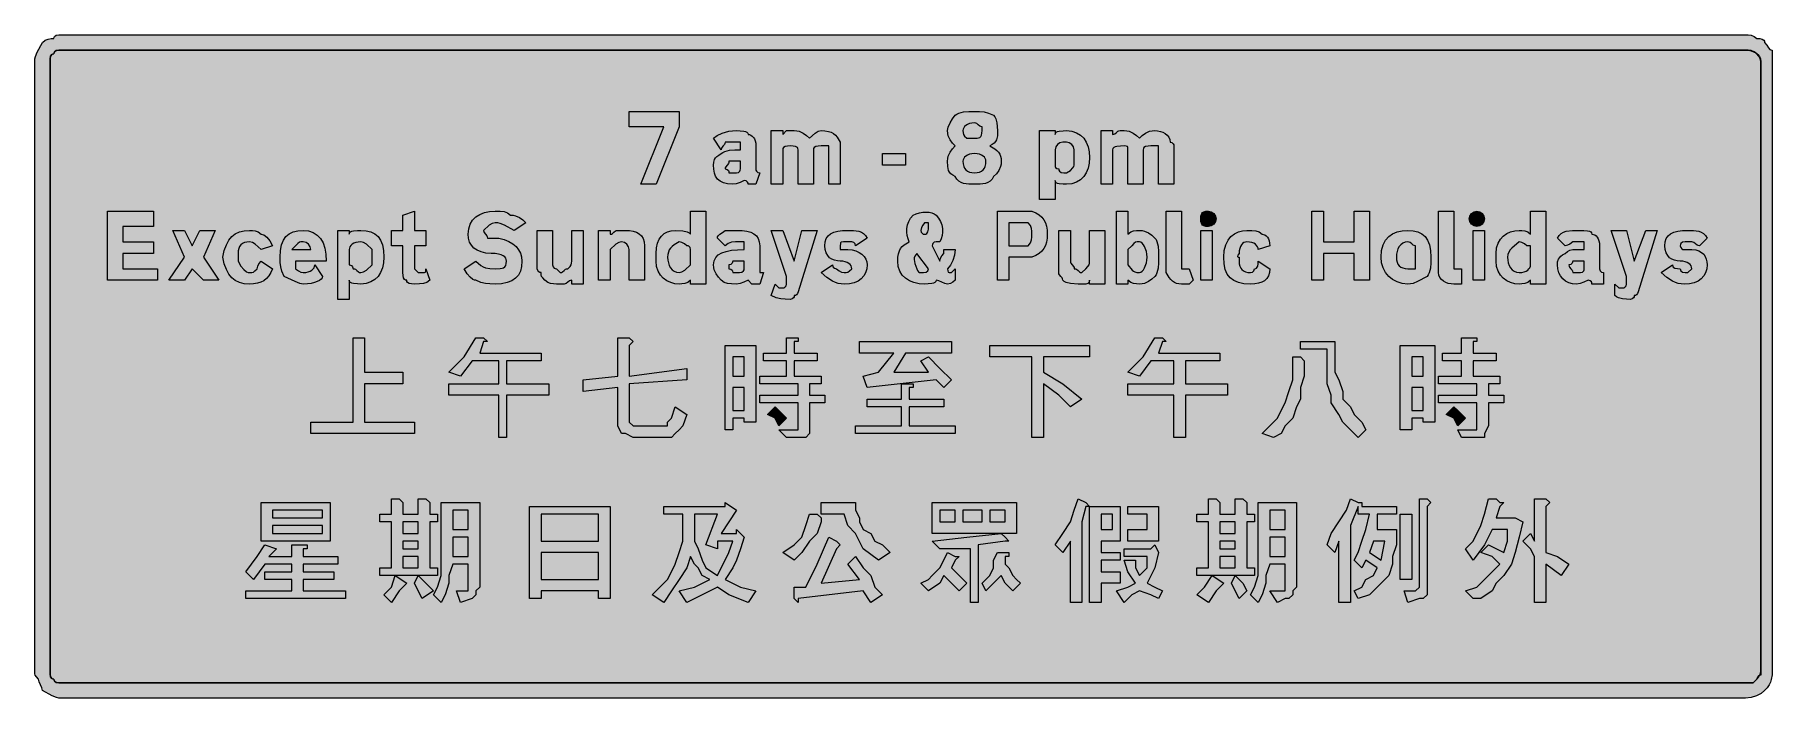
# Model space of a CAD drawing. Header units: metres. Extents: x 11 to 555, y 31 to 239.
import ezdxf

# ---------------------------------------------------------------- set-up
doc = ezdxf.new("R2010")
doc.units = ezdxf.units.M
doc.layers.add('FILL_BLACK_000000', color=7, linetype='Continuous', true_color=0x000000)
doc.layers.add('FILL_WHITE_FFFFFF', color=7, linetype='Continuous', true_color=0xffffff)

msp = doc.modelspace()

# ---------------------------------------------------------------- hatches: boundary and pattern name
at = {"layer": 'FILL_BLACK_000000', "true_color": 0x000000}
h = msp.add_hatch(color=7, dxfattribs=at)
h.dxf.hatch_style = 1
h.paths.add_polyline_path([(547.17, 238.78), (548.07, 238.65), (548.97, 238.29), (549.87, 237.6), (550.75, 237.58), (551.52, 237.45), (552.06, 237.09), (552.22, 236.8), (552.27, 236.4), (552.98, 235.52), (553.47, 234.75), (553.96, 234.21), (554.27, 234.05), (554.67, 234), (554.67, 230.4), (554.67, 39.6), (554.63, 38.49), (554.37, 37.05), (554.08, 36.24), (553.66, 35.38), (553.06, 34.5), (552.27, 33.6), (551.16, 32.72), (549.72, 31.95), (548.05, 31.41), (546.27, 31.2), (19.47, 31.2), (18.62, 31.25), (17.86, 31.41), (16.47, 31.95), (13.47, 33.6), (13.28, 34.5), (12.87, 35.4), (12.46, 36.3), (12.27, 37.2), (11.58, 37.91), (11.22, 38.4), (11.09, 38.89), (11.07, 39.6), (11.07, 230.4), (11.12, 231.25), (11.28, 232.01), (11.82, 233.4), (13.47, 236.4), (14.37, 237.09), (15.27, 237.45), (16.17, 237.58), (17.07, 237.6), (17.12, 238), (17.28, 238.29), (17.82, 238.65), (18.59, 238.78), (19.47, 238.8), (546.27, 238.8), (547.17, 238.78)])
h.paths.add_polyline_path([(17.82, 233.85), (17.28, 233.49), (17.12, 233.2), (17.07, 232.8), (16.67, 232.75), (16.38, 232.59), (16.02, 232.05), (15.89, 231.28), (15.87, 230.4), (15.87, 39.6), (15.89, 38.72), (16.02, 37.95), (16.38, 37.41), (16.67, 37.25), (17.07, 37.2), (17.12, 36.8), (17.28, 36.51), (17.82, 36.15), (18.59, 36.02), (19.47, 36), (546.27, 36), (548.67, 36), (549.87, 37.2), (550.47, 37.95), (550.88, 38.72), (551.07, 39.6), (551.07, 230.4), (550.88, 231.28), (550.47, 232.05), (549.87, 232.8), (548.97, 233.49), (548.07, 233.85), (547.17, 233.98), (546.27, 234), (19.47, 234), (18.59, 233.98), (17.82, 233.85)], flags=16)
h = msp.add_hatch(color=7, dxfattribs=at)
h.dxf.hatch_style = 1
h.paths.add_polyline_path([(207.87, 210), (197.07, 210), (197.07, 214.8), (212.67, 214.8), (212.67, 210), (205.47, 192), (200.67, 192), (207.87, 210)])
h = msp.add_hatch(color=7, dxfattribs=at)
h.dxf.hatch_style = 1
h.paths.add_polyline_path([(300.86, 192.59), (300.18, 193.01), (299.57, 193.61), (299.07, 194.4), (298.28, 194.85), (297.68, 195.32), (297.26, 195.81), (296.97, 196.35), (296.71, 197.61), (296.67, 199.2), (296.72, 200.05), (296.88, 200.79), (297.42, 202.05), (298.19, 203.08), (299.07, 204), (298.19, 204.92), (297.42, 205.95), (296.88, 207.21), (296.72, 207.95), (296.67, 208.8), (296.88, 209.89), (297.42, 211.2), (298.19, 212.51), (299.07, 213.6), (299.57, 214), (300.18, 214.29), (301.62, 214.65), (303.29, 214.78), (305.07, 214.8), (306.68, 214.78), (308.07, 214.65), (309.46, 214.29), (311.07, 213.6), (311.47, 213.1), (311.76, 212.51), (312.12, 211.2), (312.27, 208.8), (312.23, 207.21), (311.97, 205.95), (311.68, 205.41), (311.26, 204.92), (310.66, 204.45), (309.87, 204), (311.45, 203.08), (312.06, 202.59), (312.57, 202.05), (312.96, 201.46), (313.25, 200.79), (313.41, 200.05), (313.47, 199.2), (313.42, 198.35), (313.26, 197.61), (312.72, 196.35), (311.95, 195.32), (311.07, 194.4), (310.57, 193.61), (309.96, 193.01), (309.28, 192.59), (308.52, 192.3), (306.85, 192.04), (305.07, 192), (303.29, 192.04), (301.62, 192.3), (300.86, 192.59)])
h.paths.add_polyline_path([(302.88, 201.16), (302.37, 200.85), (301.98, 200.49), (301.7, 200.08), (301.53, 199.65), (301.47, 199.2), (301.53, 198.36), (301.7, 197.62), (301.98, 197.01), (302.37, 196.5), (302.88, 196.11), (303.5, 195.82), (304.23, 195.66), (305.07, 195.6), (305.91, 195.66), (306.65, 195.82), (307.26, 196.11), (307.77, 196.5), (308.16, 197.01), (308.45, 197.62), (308.61, 198.36), (308.67, 199.2), (308.61, 199.65), (308.45, 200.08), (308.16, 200.49), (307.77, 200.85), (307.26, 201.16), (306.65, 201.39), (305.91, 201.55), (305.07, 201.6), (304.23, 201.55), (303.5, 201.39), (302.88, 201.16)], flags=16)
h.paths.add_polyline_path([(307.07, 210.05), (306.76, 210.19), (306.27, 210.6), (305.78, 211.01), (305.47, 211.15), (305.07, 211.2), (304.23, 211.15), (303.5, 210.99), (302.88, 210.76), (302.37, 210.45), (301.98, 210.09), (301.7, 209.68), (301.53, 209.25), (301.47, 208.8), (301.49, 208.09), (301.62, 207.6), (301.98, 207.11), (302.67, 206.4), (305.07, 206.4), (305.95, 206.44), (306.72, 206.7), (307.03, 206.99), (307.26, 207.41), (307.42, 208.01), (307.47, 208.8), (307.47, 210), (307.07, 210.05)], flags=16)
h = msp.add_hatch(color=7, dxfattribs=at)
h.dxf.hatch_style = 1
h.paths.add_polyline_path([(234.27, 192), (234.22, 192.4), (234.08, 192.69), (233.67, 193.05), (233.07, 193.2), (231.72, 192.6), (230.54, 192.19), (229.47, 192), (227.83, 192.11), (226.51, 192.43), (225.46, 192.95), (224.67, 193.65), (224.1, 194.52), (223.73, 195.54), (223.53, 196.71), (223.47, 198), (223.51, 198.9), (223.77, 199.8), (224.06, 200.25), (224.48, 200.7), (225.08, 201.15), (225.87, 201.6), (226.37, 202), (226.98, 202.29), (228.42, 202.65), (230.09, 202.78), (231.87, 202.8), (231.87, 205.2), (230.67, 205.2), (227.07, 205.2), (227.02, 204.8), (226.88, 204.49), (226.47, 204), (226.06, 203.51), (225.92, 203.2), (225.87, 202.8), (223.47, 206.4), (224.6, 207.28), (226.17, 208.05), (228.2, 208.59), (229.38, 208.75), (230.67, 208.8), (231.74, 208.78), (232.92, 208.65), (233.45, 208.51), (233.88, 208.29), (234.16, 208), (234.27, 207.6), (234.72, 207.54), (235.15, 207.37), (235.56, 207.09), (235.92, 206.7), (236.23, 206.19), (236.46, 205.57), (236.62, 204.84), (236.67, 204), (236.67, 196.8), (236.72, 196.4), (236.86, 196.11), (237.27, 195.75), (237.87, 195.6), (236.67, 192), (234.27, 192)])
h.paths.add_polyline_path([(228.08, 196.29), (228.22, 196), (228.27, 195.6), (230.67, 195.6), (231.27, 195.75), (231.68, 196.11), (231.82, 196.4), (231.87, 196.8), (231.87, 199.2), (228.27, 199.2), (228.22, 198.8), (228.08, 198.49), (227.67, 198), (227.26, 197.51), (227.12, 197.2), (227.07, 196.8), (227.67, 196.65), (228.08, 196.29)], flags=16)
h = msp.add_hatch(color=7, dxfattribs=at)
h.dxf.hatch_style = 1
h.paths.add_polyline_path([(256.19, 203.98), (255.42, 203.85), (254.88, 203.49), (254.72, 203.2), (254.67, 202.8), (254.67, 192), (249.87, 192), (249.87, 202.8), (249.82, 203.2), (249.66, 203.49), (249.12, 203.85), (248.35, 203.98), (247.47, 204), (246.59, 203.98), (245.82, 203.85), (245.28, 203.49), (245.12, 203.2), (245.07, 202.8), (245.07, 192), (241.47, 192), (241.47, 208.8), (245.07, 208.8), (245.07, 207.6), (246.27, 208.8), (248.67, 208.8), (249.52, 208.75), (250.26, 208.59), (251.52, 208.05), (252.55, 207.28), (253.47, 206.4), (255.27, 208.05), (256.17, 208.59), (257.07, 208.8), (258.31, 208.74), (259.36, 208.57), (260.23, 208.29), (260.97, 207.9), (261.59, 207.39), (262.13, 206.77), (263.07, 205.2), (263.07, 204), (263.07, 192), (259.47, 192), (259.47, 202.8), (259.47, 204), (258.27, 204), (257.07, 204), (256.19, 203.98)])
h = msp.add_hatch(color=7, dxfattribs=at)
h.dxf.hatch_style = 1
h.paths.add_polyline_path([(340.62, 197.06), (340.06, 195.63), (339.27, 194.4), (338.26, 193.39), (337.02, 192.64), (335.56, 192.16), (333.87, 192), (332.8, 192.02), (331.62, 192.15), (331.09, 192.29), (330.66, 192.51), (330.38, 192.8), (330.27, 193.2), (330.27, 187.2), (325.47, 187.2), (325.47, 208.8), (330.27, 208.8), (330.27, 207.6), (330.38, 208), (330.66, 208.29), (331.09, 208.51), (331.62, 208.65), (332.8, 208.78), (333.87, 208.8), (335.56, 208.64), (337.02, 208.16), (338.26, 207.41), (339.27, 206.4), (340.06, 205.17), (340.62, 203.74), (340.96, 202.14), (341.07, 200.4), (340.96, 198.66), (340.62, 197.06)])
h.paths.add_polyline_path([(335.9, 197.12), (336.17, 197.55), (336.27, 198), (336.27, 199.2), (336.27, 201.6), (336.27, 202.8), (336.06, 203.68), (335.52, 204.45), (334.75, 204.99), (333.87, 205.2), (332.67, 205.2), (331.79, 204.99), (331.02, 204.45), (330.48, 203.68), (330.27, 202.8), (330.27, 198), (330.32, 197.6), (330.46, 197.31), (330.87, 196.95), (331.47, 196.8), (331.52, 196.4), (331.68, 196.11), (332.22, 195.75), (332.99, 195.62), (333.87, 195.6), (335.07, 196.35), (335.9, 197.12)], flags=16)
h = msp.add_hatch(color=7, dxfattribs=at)
h.dxf.hatch_style = 1
h.paths.add_polyline_path([(359.39, 203.98), (358.62, 203.85), (358.08, 203.49), (357.92, 203.2), (357.87, 202.8), (357.87, 192), (353.07, 192), (353.07, 202.8), (353.05, 203.49), (352.92, 203.85), (352.56, 203.98), (351.87, 204), (350.8, 203.98), (349.62, 203.85), (349.09, 203.71), (348.66, 203.49), (348.38, 203.2), (348.27, 202.8), (348.27, 192), (344.67, 192), (344.67, 208.8), (348.27, 208.8), (348.27, 207.6), (348.67, 207.65), (348.98, 207.79), (349.47, 208.2), (349.96, 208.61), (350.27, 208.75), (350.67, 208.8), (351.87, 208.8), (352.72, 208.75), (353.46, 208.59), (354.72, 208.05), (355.75, 207.28), (356.67, 206.4), (357.59, 207.28), (358.62, 208.05), (359.88, 208.59), (360.62, 208.75), (361.47, 208.8), (362.37, 208.74), (363.23, 208.57), (364.04, 208.29), (364.77, 207.9), (365.38, 207.39), (365.86, 206.77), (366.16, 206.04), (366.27, 205.2), (366.87, 205.05), (367.28, 204.69), (367.42, 204.4), (367.47, 204), (367.47, 192), (362.67, 192), (362.67, 202.8), (362.67, 204), (360.27, 204), (359.39, 203.98)])
h = msp.add_hatch(color=7, dxfattribs=at)
h.dxf.hatch_style = 1
h.paths.add_polyline_path([(283.47, 198), (276.27, 198), (276.27, 201.6), (283.47, 201.6), (283.47, 198)])
h = msp.add_hatch(color=7, dxfattribs=at)
h.dxf.hatch_style = 1
h.paths.add_polyline_path([(38.67, 165.6), (49.47, 165.6), (49.47, 162), (33.87, 162), (33.87, 183.6), (48.27, 183.6), (48.27, 178.8), (38.67, 178.8), (38.67, 174), (48.27, 174), (48.27, 170.4), (38.67, 170.4), (38.67, 165.6)])
h = msp.add_hatch(color=7, dxfattribs=at)
h.dxf.hatch_style = 1
h.paths.add_polyline_path([(133.47, 177.6), (133.47, 172.8), (129.87, 172.8), (129.87, 166.8), (129.87, 165.6), (131.07, 164.4), (132.27, 164.4), (132.96, 164.42), (133.32, 164.55), (133.45, 164.91), (133.47, 165.6), (134.67, 162), (133.75, 161.31), (132.72, 160.95), (131.46, 160.82), (129.87, 160.8), (128.99, 160.82), (128.22, 160.95), (127.68, 161.31), (127.52, 161.6), (127.47, 162), (127.07, 162.05), (126.78, 162.21), (126.42, 162.75), (126.29, 163.52), (126.27, 164.4), (126.27, 172.8), (122.67, 172.8), (122.67, 177.6), (126.27, 177.6), (126.27, 182.4), (129.87, 183.6), (129.87, 177.6), (133.47, 177.6)])
h = msp.add_hatch(color=7, dxfattribs=at)
h.dxf.hatch_style = 1
h.paths.add_polyline_path([(151.52, 177.2), (151.66, 176.89), (152.07, 176.4), (152.48, 175.91), (152.62, 175.6), (152.67, 175.2), (156.27, 175.2), (157.96, 174.69), (159.42, 174.07), (160.66, 173.34), (161.67, 172.5), (162.46, 171.54), (163.02, 170.47), (163.36, 169.29), (163.47, 168), (163.36, 166.31), (163, 164.85), (162.39, 163.61), (161.52, 162.6), (160.36, 161.81), (158.91, 161.25), (157.15, 160.91), (155.07, 160.8), (153.46, 160.82), (152.07, 160.95), (150.68, 161.31), (149.07, 162), (148.62, 162.06), (148.17, 162.22), (147.27, 162.9), (146.37, 164.02), (145.47, 165.6), (149.07, 168), (150.68, 166.61), (151.39, 166.19), (152.07, 165.9), (153.46, 165.64), (155.07, 165.6), (156.65, 165.64), (157.26, 165.73), (157.77, 165.9), (158.16, 166.19), (158.45, 166.61), (158.61, 167.21), (158.67, 168), (158.61, 168.45), (158.43, 168.88), (158.1, 169.29), (157.62, 169.65), (156.97, 169.96), (156.14, 170.19), (155.11, 170.35), (153.87, 170.4), (152.18, 170.51), (150.72, 170.83), (149.48, 171.35), (148.47, 172.05), (147.68, 172.92), (147.12, 173.94), (146.78, 175.11), (146.67, 176.4), (146.83, 178.09), (147.31, 179.55), (148.06, 180.79), (149.07, 181.8), (150.3, 182.59), (151.73, 183.15), (153.33, 183.49), (155.07, 183.6), (156.66, 183.58), (157.92, 183.45), (158.95, 183.09), (159.87, 182.4), (160.72, 182.35), (161.46, 182.19), (162.72, 181.65), (163.75, 180.88), (164.67, 180), (161.07, 177.6), (158.07, 179.25), (156.68, 179.79), (155.92, 179.95), (155.07, 180), (154.17, 179.79), (153.27, 179.25), (151.47, 177.6), (151.52, 177.2)])
h = msp.add_hatch(color=7, dxfattribs=at)
h.dxf.hatch_style = 1
h.paths.add_polyline_path([(221.07, 183.6), (221.07, 160.8), (216.27, 160.8), (216.27, 162), (215.37, 161.31), (214.47, 160.95), (213.57, 160.82), (212.67, 160.8), (211.33, 160.91), (210.03, 161.25), (208.81, 161.81), (207.72, 162.6), (206.8, 163.61), (206.09, 164.85), (205.63, 166.31), (205.47, 168), (205.47, 169.2), (205.47, 170.4), (205.58, 172.09), (205.9, 173.55), (206.42, 174.79), (207.12, 175.8), (207.99, 176.59), (209.01, 177.15), (210.18, 177.49), (211.47, 177.6), (213.87, 177.45), (215.18, 177.09), (215.77, 176.8), (216.27, 176.4), (216.27, 183.6), (221.07, 183.6)])
h.paths.add_polyline_path([(216.27, 171.6), (216.12, 172.2), (215.76, 172.61), (215.47, 172.75), (215.07, 172.8), (214.32, 173.4), (213.55, 173.81), (212.67, 174), (211.1, 173.08), (210.48, 172.59), (209.97, 172.05), (209.58, 171.46), (209.3, 170.79), (209.13, 170.05), (209.07, 169.2), (209.13, 168.3), (209.3, 167.44), (209.58, 166.63), (209.97, 165.9), (210.48, 165.29), (211.1, 164.81), (211.83, 164.51), (212.67, 164.4), (213.57, 164.61), (214.47, 165.15), (216.27, 166.8), (216.27, 170.4), (216.27, 171.6)], flags=16)
h = msp.add_hatch(color=7, dxfattribs=at)
h.dxf.hatch_style = 1
h.paths.add_polyline_path([(283.89, 177.08), (283.92, 178.2), (284.12, 179.32), (284.5, 180.41), (285.08, 181.45), (285.87, 182.4), (286.82, 182.79), (287.84, 183.07), (288.89, 183.24), (289.92, 183.3), (290.9, 183.24), (291.78, 183.07), (292.51, 182.79), (293.07, 182.4), (293.86, 181.45), (294.44, 180.41), (294.82, 179.32), (295.02, 178.2), (295.05, 177.08), (294.93, 175.99), (294.66, 174.95), (294.27, 174), (293.07, 174), (292.47, 173.85), (292.06, 173.49), (291.92, 173.2), (291.87, 172.8), (294.27, 168), (294.46, 168.88), (294.87, 169.65), (295.47, 170.4), (295.47, 171.6), (299.07, 171.6), (298.86, 169.82), (298.32, 168.15), (297.55, 166.71), (296.67, 165.6), (296.69, 164.91), (296.82, 164.55), (297.18, 164.42), (297.87, 164.4), (299.07, 165.6), (299.07, 162), (298.32, 161.4), (297.55, 160.99), (296.67, 160.8), (295.77, 160.99), (294.87, 161.4), (293.97, 161.81), (293.07, 162), (292.96, 161.6), (292.68, 161.31), (292.25, 161.09), (291.72, 160.95), (290.54, 160.82), (289.47, 160.8), (287.73, 160.91), (286.13, 161.25), (284.7, 161.81), (283.47, 162.6), (282.46, 163.61), (281.71, 164.85), (281.23, 166.31), (281.07, 168), (281.13, 169.24), (281.3, 170.29), (281.58, 171.16), (281.97, 171.9), (282.48, 172.52), (283.1, 173.06), (284.67, 174), (284.28, 174.95), (284.01, 175.99), (283.89, 177.08)])
h.paths.add_polyline_path([(286.17, 168.45), (286.4, 167.19), (287.07, 165.6), (287.22, 165), (287.58, 164.59), (287.87, 164.45), (288.27, 164.4), (289.15, 164.42), (289.92, 164.55), (290.46, 164.91), (290.62, 165.2), (290.67, 165.6), (287.07, 170.4), (286.4, 169.48), (286.23, 168.99), (286.17, 168.45)], flags=16)
h.paths.add_polyline_path([(290.16, 176.61), (290.52, 177.15), (290.65, 177.92), (290.67, 178.8), (290.67, 180), (289.47, 180), (288.87, 179.25), (288.46, 178.48), (288.27, 177.6), (288.42, 177), (288.78, 176.59), (289.07, 176.45), (289.47, 176.4), (289.87, 176.45), (290.16, 176.61)], flags=16)
h = msp.add_hatch(color=7, dxfattribs=at)
h.dxf.hatch_style = 1
h.paths.add_polyline_path([(312.27, 162), (312.27, 183.6), (323.07, 183.6), (324.31, 183.09), (325.34, 182.47), (326.17, 181.74), (326.82, 180.9), (327.3, 179.94), (327.63, 178.87), (327.81, 177.69), (327.87, 176.4), (327.81, 175.11), (327.63, 173.92), (327.3, 172.86), (326.82, 171.9), (326.17, 171.06), (325.34, 170.32), (324.31, 169.71), (323.07, 169.2), (321.87, 169.2), (315.87, 169.2), (315.87, 162), (312.27, 162)])
h.paths.add_polyline_path([(321.87, 172.8), (322.56, 173.7), (322.92, 174.6), (323.05, 175.5), (323.07, 176.4), (323.05, 177.3), (322.92, 178.2), (322.56, 179.1), (321.87, 180), (320.67, 180), (315.87, 180), (315.87, 172.8), (320.67, 172.8), (321.87, 172.8)], flags=16)
h = msp.add_hatch(color=7, dxfattribs=at)
h.dxf.hatch_style = 1
h.paths.add_polyline_path([(354.87, 160.95), (353.97, 161.31), (353.07, 162), (353.07, 160.8), (349.47, 160.8), (349.47, 183.6), (353.07, 183.6), (353.07, 176.4), (353.97, 177.09), (354.87, 177.45), (355.77, 177.58), (356.67, 177.6), (357.52, 177.55), (358.26, 177.39), (359.52, 176.85), (360.55, 176.08), (361.47, 175.2), (361.87, 174.7), (362.16, 174.09), (362.52, 172.65), (362.65, 170.98), (362.67, 169.2), (362.65, 167.42), (362.52, 165.75), (362.16, 164.31), (361.87, 163.7), (361.47, 163.2), (360.55, 162.32), (359.52, 161.55), (358.26, 161.01), (357.52, 160.85), (356.67, 160.8), (355.77, 160.82), (354.87, 160.95)])
h.paths.add_polyline_path([(357.55, 164.81), (357.96, 165.29), (358.32, 165.9), (358.86, 167.44), (359.02, 168.3), (359.07, 169.2), (359.02, 170.1), (358.86, 170.96), (358.32, 172.5), (357.96, 173.11), (357.55, 173.59), (357.12, 173.89), (356.67, 174), (355.96, 173.98), (355.47, 173.85), (354.98, 173.49), (354.27, 172.8), (353.07, 171.6), (353.07, 166.8), (354.42, 165.15), (354.79, 164.84), (355.26, 164.61), (355.88, 164.45), (356.67, 164.4), (357.12, 164.51), (357.55, 164.81)], flags=16)
h = msp.add_hatch(color=7, dxfattribs=at)
h.dxf.hatch_style = 1
h.paths.add_polyline_path([(369.87, 166.8), (369.87, 165.6), (372.27, 165.6), (373.47, 162), (372.27, 160.8), (369.87, 160.8), (369.02, 160.86), (368.28, 161.02), (367.61, 161.31), (367.02, 161.7), (366.48, 162.21), (365.99, 162.82), (365.07, 164.4), (365.07, 183.6), (369.87, 183.6), (369.87, 166.8)])
h = msp.add_hatch(color=7, dxfattribs=at)
h.dxf.hatch_style = 1
h.paths.add_polyline_path([(380.46, 180.32), (379.92, 179.55), (379.15, 179.01), (378.27, 178.8), (377.48, 178.85), (376.88, 179.01), (376.46, 179.24), (376.17, 179.55), (375.91, 180.32), (375.87, 181.2), (375.91, 182.08), (376.17, 182.85), (376.46, 183.16), (376.88, 183.39), (377.48, 183.55), (378.27, 183.6), (379.15, 183.39), (379.92, 182.85), (380.46, 182.08), (380.67, 181.2), (380.46, 180.32)])
h = msp.add_hatch(color=7, dxfattribs=at)
h.dxf.hatch_style = 1
h.paths.add_polyline_path([(419.07, 174), (423.87, 174), (423.87, 183.6), (428.67, 183.6), (428.67, 162), (423.87, 162), (423.87, 170.4), (419.07, 170.4), (414.27, 170.4), (414.27, 162), (410.67, 162), (410.67, 183.6), (414.27, 183.6), (414.27, 174), (419.07, 174)])
h = msp.add_hatch(color=7, dxfattribs=at)
h.dxf.hatch_style = 1
h.paths.add_polyline_path([(455.07, 166.8), (455.07, 165.6), (457.47, 165.6), (457.47, 162), (457.47, 160.8), (455.07, 160.8), (454.17, 160.86), (453.31, 161.02), (452.5, 161.31), (451.77, 161.7), (451.16, 162.21), (450.68, 162.82), (450.38, 163.56), (450.27, 164.4), (450.27, 183.6), (455.07, 183.6), (455.07, 166.8)])
h = msp.add_hatch(color=7, dxfattribs=at)
h.dxf.hatch_style = 1
h.paths.add_polyline_path([(464.46, 180.32), (463.92, 179.55), (463.15, 179.01), (462.27, 178.8), (461.39, 179.01), (460.62, 179.55), (460.08, 180.32), (459.87, 181.2), (460.08, 182.08), (460.62, 182.85), (461.39, 183.39), (462.27, 183.6), (463.15, 183.39), (463.92, 182.85), (464.46, 182.08), (464.67, 181.2), (464.46, 180.32)])
h = msp.add_hatch(color=7, dxfattribs=at)
h.dxf.hatch_style = 1
h.paths.add_polyline_path([(483.87, 183.6), (483.87, 160.8), (479.07, 160.8), (479.07, 162), (478.17, 161.31), (477.27, 160.95), (476.37, 160.82), (475.47, 160.8), (474.13, 160.91), (472.83, 161.25), (471.61, 161.81), (470.52, 162.6), (469.6, 163.61), (468.89, 164.85), (468.43, 166.31), (468.27, 168), (468.27, 169.2), (468.27, 170.4), (468.43, 172.09), (468.89, 173.55), (469.6, 174.79), (470.52, 175.8), (471.61, 176.59), (472.83, 177.15), (474.13, 177.49), (475.47, 177.6), (476.37, 177.58), (477.27, 177.45), (478.17, 177.09), (479.07, 176.4), (479.07, 183.6), (483.87, 183.6)])
h.paths.add_polyline_path([(479.07, 171.6), (479.07, 172.8), (477.87, 172.8), (477.12, 173.4), (476.35, 173.81), (475.47, 174), (473.22, 172.05), (472.69, 171.46), (472.26, 170.79), (471.98, 170.05), (471.87, 169.2), (471.93, 168.3), (472.1, 167.44), (472.38, 166.63), (472.77, 165.9), (473.28, 165.29), (473.9, 164.81), (474.63, 164.51), (475.47, 164.4), (476.31, 164.45), (477.05, 164.61), (477.66, 164.84), (478.17, 165.15), (478.56, 165.51), (478.85, 165.92), (479.01, 166.35), (479.07, 166.8), (479.07, 170.4), (479.07, 171.6)], flags=16)
h = msp.add_hatch(color=7, dxfattribs=at)
h.dxf.hatch_style = 1
h.paths.add_polyline_path([(67.47, 177.6), (63.87, 169.2), (68.67, 162), (63.87, 162), (60.27, 165.6), (57.87, 162), (53.07, 162), (57.87, 169.2), (54.27, 177.6), (57.87, 177.6), (60.27, 172.8), (62.67, 177.6), (67.47, 177.6)])
h = msp.add_hatch(color=7, dxfattribs=at)
h.dxf.hatch_style = 1
h.paths.add_polyline_path([(79.17, 177.58), (80.07, 177.45), (80.97, 177.09), (81.87, 176.4), (82.32, 176.34), (82.77, 176.17), (83.67, 175.5), (84.57, 174.37), (85.47, 172.8), (81.87, 171.6), (80.07, 173.25), (79.17, 173.79), (78.27, 174), (77.43, 173.94), (76.7, 173.77), (76.08, 173.49), (75.57, 173.1), (75.18, 172.59), (74.9, 171.97), (74.73, 171.24), (74.67, 170.4), (74.67, 169.2), (74.67, 168), (75.57, 166.42), (76.47, 165.3), (77.37, 164.62), (77.82, 164.46), (78.27, 164.4), (78.98, 164.42), (79.47, 164.55), (79.96, 164.91), (80.67, 165.6), (80.82, 166.35), (81.18, 167.12), (81.87, 168), (85.47, 165.6), (84.96, 164.36), (84.35, 163.33), (83.61, 162.5), (82.77, 161.85), (81.81, 161.37), (80.75, 161.04), (79.56, 160.86), (78.27, 160.8), (76.58, 160.91), (75.1, 161.27), (73.82, 161.88), (72.72, 162.75), (71.79, 163.91), (71.01, 165.36), (70.38, 167.12), (69.87, 169.2), (70.38, 171.28), (71.01, 173.04), (71.79, 174.49), (72.72, 175.65), (73.82, 176.52), (75.1, 177.13), (76.58, 177.49), (78.27, 177.6), (79.17, 177.58)])
h = msp.add_hatch(color=7, dxfattribs=at)
h.dxf.hatch_style = 1
h.paths.add_polyline_path([(92.67, 166.8), (92.67, 165.6), (93.55, 164.91), (94.32, 164.55), (95.07, 164.4), (95.91, 164.45), (96.65, 164.61), (97.26, 164.84), (97.77, 165.15), (98.16, 165.51), (98.45, 165.92), (98.61, 166.35), (98.67, 166.8), (101.07, 163.2), (100.96, 162.75), (100.64, 162.32), (100.12, 161.91), (99.42, 161.55), (98.55, 161.24), (97.53, 161.01), (96.36, 160.85), (95.07, 160.8), (93.96, 161.01), (92.52, 161.55), (89.07, 163.2), (88.38, 164.81), (88.02, 166.2), (87.89, 167.59), (87.87, 169.2), (87.98, 171.28), (88.32, 173.04), (88.88, 174.49), (89.67, 175.65), (90.68, 176.52), (91.92, 177.13), (93.38, 177.49), (95.07, 177.6), (96.76, 177.43), (98.22, 176.94), (99.46, 176.14), (100.47, 175.05), (101.26, 173.67), (101.82, 172.03), (102.16, 170.14), (102.27, 168), (92.67, 168), (92.67, 166.8)])
h.paths.add_polyline_path([(97.26, 172.48), (96.72, 173.25), (95.95, 173.79), (95.07, 174), (94.36, 173.98), (93.87, 173.85), (93.38, 173.49), (92.67, 172.8), (91.47, 171.6), (97.47, 171.6), (97.26, 172.48)], flags=16)
h = msp.add_hatch(color=7, dxfattribs=at)
h.dxf.hatch_style = 1
h.paths.add_polyline_path([(119.82, 165.86), (119.26, 164.43), (118.47, 163.2), (117.46, 162.19), (116.22, 161.44), (114.76, 160.96), (113.07, 160.8), (112, 160.82), (110.82, 160.95), (110.29, 161.09), (109.86, 161.31), (109.58, 161.6), (109.47, 162), (109.47, 156), (105.87, 156), (105.87, 177.6), (109.47, 177.6), (109.47, 176.4), (109.58, 176.8), (109.86, 177.09), (110.29, 177.31), (110.82, 177.45), (112, 177.58), (113.07, 177.6), (114.76, 177.49), (116.22, 177.13), (117.46, 176.52), (118.47, 175.65), (119.26, 174.49), (119.82, 173.04), (120.16, 171.28), (120.27, 169.2), (120.16, 167.46), (119.82, 165.86)])
h.paths.add_polyline_path([(114.87, 165.15), (116.67, 166.8), (116.67, 168), (116.67, 171.6), (114.87, 173.25), (113.97, 173.79), (113.07, 174), (112.23, 173.95), (111.5, 173.79), (110.88, 173.56), (110.37, 173.25), (109.98, 172.89), (109.7, 172.48), (109.53, 172.05), (109.47, 171.6), (109.47, 168), (109.47, 166.8), (109.87, 166.75), (110.16, 166.61), (110.52, 166.2), (110.67, 165.6), (111.07, 165.55), (111.38, 165.41), (111.87, 165), (112.36, 164.59), (112.67, 164.45), (113.07, 164.4), (113.97, 164.61), (114.87, 165.15)], flags=16)
h = msp.add_hatch(color=7, dxfattribs=at)
h.dxf.hatch_style = 1
h.paths.add_polyline_path([(182.67, 177.6), (182.67, 160.8), (179.07, 160.8), (179.07, 162), (178.67, 161.95), (178.36, 161.81), (177.87, 161.4), (177.38, 160.99), (177.07, 160.85), (176.67, 160.8), (174.27, 160.8), (173.37, 160.82), (172.47, 160.95), (171.57, 161.31), (170.67, 162), (169.98, 162.71), (169.62, 163.2), (169.49, 163.69), (169.47, 164.4), (169.07, 164.45), (168.78, 164.59), (168.42, 165), (168.27, 165.6), (168.27, 177.6), (173.07, 177.6), (173.07, 168), (173.07, 166.8), (173.22, 166.2), (173.58, 165.79), (173.87, 165.65), (174.27, 165.6), (175.47, 164.4), (175.87, 164.45), (176.18, 164.59), (176.67, 165), (177.16, 165.41), (177.47, 165.55), (177.87, 165.6), (178.56, 166.31), (178.92, 166.8), (179.05, 167.29), (179.07, 168), (179.07, 177.6), (182.67, 177.6)])
h = msp.add_hatch(color=7, dxfattribs=at)
h.dxf.hatch_style = 1
h.paths.add_polyline_path([(197.07, 162), (197.07, 170.4), (197.07, 171.6), (196.86, 172.48), (196.32, 173.25), (195.55, 173.79), (194.67, 174), (193.77, 173.79), (192.87, 173.25), (191.07, 171.6), (191.07, 162), (187.47, 162), (187.47, 177.6), (191.07, 177.6), (191.07, 176.4), (191.47, 176.45), (191.78, 176.59), (192.27, 177), (192.76, 177.41), (193.07, 177.55), (193.47, 177.6), (195.87, 177.6), (197.16, 177.54), (198.33, 177.36), (199.35, 177.03), (200.22, 176.55), (200.92, 175.9), (201.44, 175.07), (201.76, 174.04), (201.87, 172.8), (201.87, 162), (197.07, 162)])
h = msp.add_hatch(color=7, dxfattribs=at)
h.dxf.hatch_style = 1
h.paths.add_polyline_path([(233.07, 174), (231.87, 174), (230.28, 173.98), (229.02, 173.85), (227.99, 173.49), (227.07, 172.8), (224.67, 175.2), (224.72, 175.6), (224.88, 175.91), (225.42, 176.4), (226.19, 176.89), (227.07, 177.6), (230.67, 177.6), (232.36, 177.54), (233.82, 177.36), (235.06, 177.03), (236.07, 176.55), (236.86, 175.9), (237.42, 175.07), (237.76, 174.04), (237.87, 172.8), (237.87, 165.6), (237.87, 164.4), (239.07, 164.4), (237.87, 160.8), (235.47, 160.8), (234.27, 162), (232.92, 161.4), (231.74, 160.99), (230.67, 160.8), (229.08, 160.82), (227.82, 160.95), (226.79, 161.31), (225.87, 162), (224.99, 162.92), (224.22, 163.95), (223.68, 165.21), (223.52, 165.95), (223.47, 166.8), (223.64, 168.04), (224.13, 169.07), (224.93, 169.9), (226.02, 170.55), (227.4, 171.03), (229.04, 171.36), (230.93, 171.54), (233.07, 171.6), (233.07, 172.8), (233.07, 174)])
h.paths.add_polyline_path([(228.87, 165.45), (229.28, 165.09), (229.42, 164.8), (229.47, 164.4), (230.67, 164.4), (231.55, 164.42), (232.32, 164.55), (232.86, 164.91), (233.02, 165.2), (233.07, 165.6), (233.07, 168), (229.47, 168), (229.42, 167.6), (229.28, 167.31), (228.87, 166.95), (228.27, 166.8), (228.27, 165.6), (228.87, 165.45)], flags=16)
h = msp.add_hatch(color=7, dxfattribs=at)
h.dxf.hatch_style = 1
h.paths.add_polyline_path([(249.87, 158.4), (249.72, 157.8), (249.36, 157.39), (249.07, 157.25), (248.67, 157.2), (248.62, 156.8), (248.48, 156.51), (248.07, 156.15), (247.47, 156), (245.86, 156.02), (244.47, 156.15), (243.08, 156.51), (241.47, 157.2), (242.67, 160.8), (243.87, 159.6), (245.07, 159.6), (245.47, 159.65), (245.76, 159.79), (246.12, 160.2), (246.27, 160.8), (246.27, 162), (246.27, 163.2), (241.47, 177.6), (245.07, 177.6), (248.67, 168), (251.07, 177.6), (255.87, 177.6), (249.87, 158.4)])
h = msp.add_hatch(color=7, dxfattribs=at)
h.dxf.hatch_style = 1
h.paths.add_polyline_path([(271.36, 165.51), (271.02, 164.34), (270.46, 163.32), (269.67, 162.45), (268.66, 161.75), (267.42, 161.23), (265.96, 160.91), (264.27, 160.8), (263.37, 160.86), (262.47, 161.02), (261.57, 161.31), (260.67, 161.7), (258.87, 162.82), (257.07, 164.4), (260.67, 166.8), (260.72, 166.4), (260.86, 166.11), (261.27, 165.75), (261.87, 165.6), (262.75, 164.91), (263.52, 164.55), (264.27, 164.4), (264.98, 164.42), (265.47, 164.55), (265.96, 164.91), (266.67, 165.6), (266.61, 166.05), (266.45, 166.48), (266.16, 166.89), (265.77, 167.25), (265.26, 167.56), (264.65, 167.79), (263.91, 167.95), (263.07, 168), (262.17, 168.06), (261.31, 168.24), (260.5, 168.57), (259.77, 169.05), (259.16, 169.7), (258.68, 170.53), (258.38, 171.56), (258.27, 172.8), (258.38, 174.04), (258.72, 175.07), (259.28, 175.9), (260.07, 176.55), (261.08, 177.03), (262.32, 177.36), (263.78, 177.54), (265.47, 177.6), (267.25, 177.56), (268.92, 177.3), (269.68, 177.01), (270.36, 176.59), (270.97, 175.99), (271.47, 175.2), (267.87, 172.8), (267.72, 173.4), (267.36, 173.81), (267.07, 173.95), (266.67, 174), (265.47, 174), (264.08, 173.98), (263.37, 173.85), (263.2, 173.71), (263.11, 173.49), (263.07, 172.8), (263.07, 171.6), (265.47, 171.6), (266.76, 171.49), (267.93, 171.19), (268.95, 170.71), (269.82, 170.1), (270.52, 169.37), (271.04, 168.56), (271.36, 167.7), (271.47, 166.8), (271.36, 165.51)])
h = msp.add_hatch(color=7, dxfattribs=at)
h.dxf.hatch_style = 1
h.paths.add_polyline_path([(345.87, 177.6), (345.87, 160.8), (341.07, 160.8), (341.07, 162), (340.92, 161.4), (340.56, 160.99), (340.27, 160.85), (339.87, 160.8), (337.47, 160.8), (335.07, 160.95), (333.76, 161.31), (333.17, 161.6), (332.67, 162), (332.62, 162.4), (332.48, 162.71), (332.07, 163.2), (331.66, 163.69), (331.52, 164), (331.47, 164.4), (331.47, 165.6), (331.47, 177.6), (335.07, 177.6), (335.07, 168), (335.12, 167.6), (335.26, 167.29), (335.67, 166.8), (336.08, 166.31), (336.22, 166), (336.27, 165.6), (336.67, 165.55), (336.98, 165.41), (337.47, 165), (337.96, 164.59), (338.27, 164.45), (338.67, 164.4), (339.87, 165.6), (340.56, 166.31), (340.92, 166.8), (341.05, 167.29), (341.07, 168), (341.07, 177.6), (345.87, 177.6)])
h = msp.add_hatch(color=7, dxfattribs=at)
h.dxf.hatch_style = 1
h.paths.add_polyline_path([(375.87, 162), (375.87, 177.6), (379.47, 177.6), (379.47, 162), (375.87, 162)])
h = msp.add_hatch(color=7, dxfattribs=at)
h.dxf.hatch_style = 1
h.paths.add_polyline_path([(391.86, 177.58), (393.12, 177.45), (394.15, 177.09), (395.07, 176.4), (395.52, 176.34), (395.95, 176.17), (396.36, 175.89), (396.72, 175.5), (397.03, 174.99), (397.26, 174.37), (397.42, 173.64), (397.47, 172.8), (393.87, 171.6), (393.81, 172.05), (393.64, 172.48), (393.36, 172.89), (392.97, 173.25), (392.46, 173.56), (391.85, 173.79), (391.11, 173.95), (390.27, 174), (389.82, 173.94), (389.39, 173.77), (388.98, 173.49), (388.62, 173.1), (388.31, 172.59), (388.08, 171.97), (387.92, 171.24), (387.87, 170.4), (387.42, 169.8), (387.36, 169.39), (387.53, 169.25), (387.87, 169.2), (387.87, 168), (387.93, 167.16), (388.1, 166.42), (388.38, 165.81), (388.77, 165.3), (389.28, 164.91), (389.9, 164.62), (390.63, 164.46), (391.47, 164.4), (392.07, 164.55), (392.48, 164.91), (392.62, 165.2), (392.67, 165.6), (393.07, 165.65), (393.36, 165.81), (393.72, 166.35), (393.85, 167.12), (393.87, 168), (397.47, 165.6), (397.36, 164.36), (397.04, 163.33), (396.52, 162.5), (395.82, 161.85), (394.95, 161.37), (393.93, 161.04), (392.76, 160.86), (391.47, 160.8), (389.39, 160.91), (387.63, 161.27), (386.18, 161.88), (385.02, 162.75), (384.15, 163.91), (383.54, 165.36), (383.18, 167.12), (383.07, 169.2), (383.23, 171.28), (383.69, 173.04), (384.4, 174.49), (385.32, 175.65), (386.41, 176.52), (387.63, 177.13), (388.93, 177.49), (390.27, 177.6), (391.86, 177.58)])
h = msp.add_hatch(color=7, dxfattribs=at)
h.dxf.hatch_style = 1
h.paths.add_polyline_path([(447.72, 165.75), (447.36, 164.31), (447.07, 163.7), (446.67, 163.2), (443.67, 161.55), (442.28, 161.01), (441.52, 160.85), (440.67, 160.8), (438.93, 160.96), (437.33, 161.44), (435.9, 162.19), (434.67, 163.2), (433.66, 164.43), (432.91, 165.86), (432.43, 167.46), (432.27, 169.2), (432.43, 171.28), (432.91, 173.04), (433.66, 174.49), (434.67, 175.65), (435.9, 176.52), (437.33, 177.13), (438.93, 177.49), (440.67, 177.6), (442.36, 177.49), (443.82, 177.13), (445.06, 176.52), (446.07, 175.65), (446.86, 174.49), (447.42, 173.04), (447.76, 171.28), (447.87, 169.2), (447.85, 167.42), (447.72, 165.75)])
h.paths.add_polyline_path([(442.67, 172.85), (442.36, 172.99), (441.87, 173.4), (441.38, 173.81), (441.07, 173.95), (440.67, 174), (439.83, 173.89), (439.1, 173.59), (438.48, 173.11), (437.97, 172.5), (437.58, 171.77), (437.29, 170.96), (437.13, 170.1), (437.07, 169.2), (437.13, 168.36), (437.29, 167.62), (437.58, 167.01), (437.97, 166.5), (438.48, 166.11), (439.1, 165.82), (439.83, 165.66), (440.67, 165.6), (443.07, 165.6), (443.07, 169.2), (443.07, 172.8), (442.67, 172.85)], flags=16)
h = msp.add_hatch(color=7, dxfattribs=at)
h.dxf.hatch_style = 1
h.paths.add_polyline_path([(461.07, 162), (461.07, 177.6), (464.67, 177.6), (464.67, 162), (461.07, 162)])
h = msp.add_hatch(color=7, dxfattribs=at)
h.dxf.hatch_style = 1
h.paths.add_polyline_path([(498.27, 160.8), (498.22, 161.2), (498.08, 161.49), (497.67, 161.85), (497.07, 162), (495.72, 161.4), (494.54, 160.99), (493.47, 160.8), (492.18, 160.91), (491.01, 161.23), (489.99, 161.75), (489.12, 162.45), (488.42, 163.32), (487.9, 164.34), (487.58, 165.51), (487.47, 166.8), (487.51, 167.7), (487.77, 168.6), (488.06, 169.05), (488.48, 169.5), (489.08, 169.95), (489.87, 170.4), (490.62, 171), (491.39, 171.41), (492.27, 171.6), (495.87, 171.6), (495.87, 172.8), (495.87, 174), (494.67, 174), (492.27, 174), (491.39, 173.31), (490.62, 172.95), (489.87, 172.8), (487.47, 175.2), (487.98, 175.99), (488.6, 176.59), (489.33, 177.01), (490.17, 177.3), (492.2, 177.56), (494.67, 177.6), (495.74, 177.58), (496.92, 177.45), (497.45, 177.31), (497.88, 177.09), (498.16, 176.8), (498.27, 176.4), (498.72, 176.34), (499.15, 176.17), (499.56, 175.89), (499.92, 175.5), (500.23, 174.99), (500.46, 174.37), (500.62, 173.64), (500.67, 172.8), (500.67, 165.6), (500.72, 165.2), (500.86, 164.91), (501.27, 164.55), (501.87, 164.4), (501.87, 160.8), (498.27, 160.8)])
h.paths.add_polyline_path([(491.26, 166.09), (491.67, 165.6), (492.08, 165.11), (492.22, 164.8), (492.27, 164.4), (494.67, 164.4), (495.27, 164.55), (495.68, 164.91), (495.82, 165.2), (495.87, 165.6), (495.87, 168), (492.27, 168), (492.22, 167.6), (492.08, 167.31), (491.67, 166.95), (491.07, 166.8), (491.12, 166.4), (491.26, 166.09)], flags=16)
h = msp.add_hatch(color=7, dxfattribs=at)
h.dxf.hatch_style = 1
h.paths.add_polyline_path([(512.67, 158.4), (512.52, 157.8), (512.16, 157.39), (511.87, 157.25), (511.47, 157.2), (511.42, 156.8), (511.28, 156.51), (510.87, 156.15), (510.27, 156), (507.87, 156.15), (506.56, 156.51), (505.97, 156.8), (505.47, 157.2), (505.47, 160.8), (506.67, 159.6), (507.87, 159.6), (508.27, 159.65), (508.56, 159.79), (508.92, 160.2), (509.07, 160.8), (509.07, 162), (509.07, 163.2), (504.27, 177.6), (509.07, 177.6), (511.47, 168), (515.07, 177.6), (518.67, 177.6), (512.67, 158.4)])
h = msp.add_hatch(color=7, dxfattribs=at)
h.dxf.hatch_style = 1
h.paths.add_polyline_path([(534.16, 165.51), (533.82, 164.34), (533.26, 163.32), (532.47, 162.45), (531.46, 161.75), (530.22, 161.23), (528.76, 160.91), (527.07, 160.8), (526.17, 160.86), (525.27, 161.02), (524.37, 161.31), (523.47, 161.7), (521.67, 162.82), (519.87, 164.4), (523.47, 166.8), (523.52, 166.4), (523.68, 166.11), (524.22, 165.75), (524.99, 165.62), (525.87, 165.6), (525.92, 165.2), (526.08, 164.91), (526.62, 164.55), (527.39, 164.42), (528.27, 164.4), (529.47, 165.6), (529.41, 166.05), (529.25, 166.48), (528.96, 166.89), (528.57, 167.25), (528.06, 167.56), (527.45, 167.79), (526.71, 167.95), (525.87, 168), (524.97, 168.06), (524.11, 168.24), (523.3, 168.57), (522.57, 169.05), (521.96, 169.7), (521.48, 170.53), (521.18, 171.56), (521.07, 172.8), (521.18, 174.04), (521.52, 175.07), (522.08, 175.9), (522.87, 176.55), (523.88, 177.03), (525.12, 177.36), (526.58, 177.54), (528.27, 177.6), (530.05, 177.56), (531.72, 177.3), (532.48, 177.01), (533.16, 176.59), (533.77, 175.99), (534.27, 175.2), (531.87, 172.8), (531.47, 172.85), (531.16, 172.99), (530.67, 173.4), (530.18, 173.81), (529.87, 173.95), (529.47, 174), (528.27, 174), (527.39, 173.98), (526.62, 173.85), (526.08, 173.49), (525.92, 173.2), (525.87, 172.8), (526.02, 172.2), (526.38, 171.79), (526.67, 171.65), (527.07, 171.6), (529.47, 171.6), (530.71, 171.49), (531.74, 171.19), (532.57, 170.71), (533.22, 170.1), (533.7, 169.37), (534.03, 168.56), (534.21, 167.7), (534.27, 166.8), (534.16, 165.51)])
h = msp.add_hatch(color=7, dxfattribs=at)
h.dxf.hatch_style = 1
h.paths.add_polyline_path([(114.27, 144), (114.27, 142.8), (114.27, 133.2), (126.27, 133.2), (126.27, 129.6), (114.27, 129.6), (114.27, 117.6), (129.87, 117.6), (129.87, 114), (97.47, 114), (97.47, 117.6), (110.67, 117.6), (110.67, 144), (113.07, 144), (114.27, 144)])
h = msp.add_hatch(color=7, dxfattribs=at)
h.dxf.hatch_style = 1
h.paths.add_polyline_path([(145.47, 138), (149.07, 144), (151.47, 144), (152.67, 142.8), (151.47, 142.8), (150.27, 139.2), (169.47, 139.2), (169.47, 136.8), (158.67, 136.8), (158.67, 129.6), (171.87, 129.6), (171.87, 126), (158.67, 126), (158.67, 112.8), (156.27, 112.8), (156.27, 126), (140.67, 126), (140.67, 129.6), (156.27, 129.6), (156.27, 136.8), (147.87, 136.8), (144.27, 132), (140.67, 133.2), (145.47, 138)])
h = msp.add_hatch(color=7, dxfattribs=at)
h.dxf.hatch_style = 1
h.paths.add_polyline_path([(197.07, 144), (198.27, 142.8), (197.07, 141.6), (197.07, 132), (215.07, 134.4), (215.07, 130.8), (197.07, 129.6), (197.07, 120), (197.07, 118.8), (197.07, 117.6), (198.27, 116.4), (199.47, 116.4), (206.67, 116.4), (209.07, 116.4), (209.07, 117.6), (210.27, 118.8), (211.47, 122.4), (215.07, 120), (213.87, 116.4), (212.67, 115.2), (211.47, 114), (210.27, 112.8), (207.87, 112.8), (198.27, 112.8), (195.87, 114), (194.67, 114), (193.47, 116.4), (193.47, 118.8), (193.47, 128.4), (182.67, 127.2), (182.67, 130.8), (193.47, 132), (193.47, 144), (195.87, 144), (197.07, 144)])
h = msp.add_hatch(color=7, dxfattribs=at)
h.dxf.hatch_style = 1
h.paths.add_polyline_path([(233.07, 117.6), (233.07, 118.8), (229.47, 118.8), (229.47, 115.2), (227.07, 115.2), (227.07, 117.6), (227.07, 141.6), (236.67, 141.6), (236.67, 117.6), (233.07, 117.6)])
h.paths.add_polyline_path([(229.47, 138), (229.47, 132), (233.07, 132), (233.07, 138), (229.47, 138)], flags=16)
h.paths.add_polyline_path([(233.07, 128.4), (229.47, 128.4), (229.47, 121.2), (233.07, 121.2), (233.07, 128.4)], flags=16)
h = msp.add_hatch(color=7, dxfattribs=at)
h.dxf.hatch_style = 1
h.paths.add_polyline_path([(246.27, 136.8), (239.07, 136.8), (239.07, 139.2), (246.27, 139.2), (246.27, 144), (248.67, 144), (249.87, 144), (249.87, 142.8), (248.67, 142.8), (248.67, 139.2), (255.87, 139.2), (255.87, 136.8), (248.67, 136.8), (248.67, 132), (257.07, 132), (257.07, 129.6), (253.47, 129.6), (253.47, 126), (258.27, 126), (258.27, 123.6), (253.47, 123.6), (253.47, 116.4), (253.47, 114), (252.27, 112.8), (251.07, 112.8), (248.67, 112.8), (246.27, 112.8), (243.87, 115.2), (248.67, 115.2), (249.87, 115.2), (249.87, 116.4), (249.87, 117.6), (249.87, 123.6), (237.87, 123.6), (237.87, 126), (249.87, 126), (249.87, 129.6), (237.87, 129.6), (237.87, 132), (246.27, 132), (246.27, 136.8)])
h = msp.add_hatch(color=7, dxfattribs=at)
h.dxf.hatch_style = 1
h.paths.add_polyline_path([(269.07, 142.8), (297.87, 142.8), (297.87, 139.2), (283.47, 139.2), (279.87, 133.2), (290.67, 133.2), (288.27, 136.8), (290.67, 138), (294.27, 134.4), (297.87, 130.8), (295.47, 128.4), (293.07, 130.8), (271.47, 128.4), (270.27, 132), (275.07, 133.2), (279.87, 139.2), (269.07, 139.2), (269.07, 142.8)])
h = msp.add_hatch(color=7, dxfattribs=at)
h.dxf.hatch_style = 1
h.paths.add_polyline_path([(341.07, 141.6), (341.07, 138), (326.67, 138), (326.67, 133.2), (332.67, 129.6), (338.67, 124.8), (335.07, 122.4), (331.47, 126), (326.67, 129.6), (326.67, 112.8), (323.07, 112.8), (323.07, 138), (309.87, 138), (309.87, 141.6), (341.07, 141.6)])
h = msp.add_hatch(color=7, dxfattribs=at)
h.dxf.hatch_style = 1
h.paths.add_polyline_path([(357.87, 138), (361.47, 144), (363.87, 144), (365.07, 142.8), (363.87, 142.8), (362.67, 139.2), (381.87, 139.2), (381.87, 136.8), (371.07, 136.8), (371.07, 129.6), (384.27, 129.6), (384.27, 126), (371.07, 126), (371.07, 112.8), (367.47, 112.8), (367.47, 126), (353.07, 126), (353.07, 129.6), (367.47, 129.6), (367.47, 136.8), (360.27, 136.8), (356.67, 132), (353.07, 133.2), (357.87, 138)])
h = msp.add_hatch(color=7, dxfattribs=at)
h.dxf.hatch_style = 1
h.paths.add_polyline_path([(417.87, 142.8), (417.87, 136.8), (417.87, 133.2), (419.07, 130.8), (420.27, 127.2), (420.27, 124.8), (422.67, 122.4), (423.87, 120), (426.27, 117.6), (427.47, 115.2), (425.07, 112.8), (422.67, 115.2), (420.27, 117.6), (419.07, 120), (416.67, 123.6), (416.67, 126), (415.47, 129.6), (415.47, 133.2), (415.47, 135.6), (415.47, 140.4), (407.07, 140.4), (407.07, 142.8), (417.87, 142.8)])
h = msp.add_hatch(color=7, dxfattribs=at)
h.dxf.hatch_style = 1
h.paths.add_polyline_path([(445.47, 117.6), (445.47, 118.8), (441.87, 118.8), (441.87, 115.2), (438.27, 115.2), (438.27, 117.6), (438.27, 141.6), (449.07, 141.6), (449.07, 117.6), (445.47, 117.6)])
h.paths.add_polyline_path([(441.87, 138), (441.87, 132), (445.47, 132), (445.47, 138), (441.87, 138)], flags=16)
h.paths.add_polyline_path([(445.47, 128.4), (441.87, 128.4), (441.87, 121.2), (445.47, 121.2), (445.47, 128.4)], flags=16)
h = msp.add_hatch(color=7, dxfattribs=at)
h.dxf.hatch_style = 1
h.paths.add_polyline_path([(457.47, 136.8), (451.47, 136.8), (451.47, 139.2), (457.47, 139.2), (457.47, 144), (461.07, 144), (462.27, 144), (462.27, 142.8), (461.07, 142.8), (461.07, 139.2), (468.27, 139.2), (468.27, 136.8), (461.07, 136.8), (461.07, 132), (469.47, 132), (469.47, 129.6), (465.87, 129.6), (465.87, 126), (470.67, 126), (470.67, 123.6), (465.87, 123.6), (465.87, 116.4), (464.67, 114), (464.67, 112.8), (463.47, 112.8), (461.07, 112.8), (457.47, 112.8), (456.27, 115.2), (459.87, 115.2), (461.07, 115.2), (462.27, 115.2), (462.27, 116.4), (462.27, 117.6), (462.27, 123.6), (450.27, 123.6), (450.27, 126), (462.27, 126), (462.27, 129.6), (450.27, 129.6), (450.27, 132), (457.47, 132), (457.47, 136.8)])
h = msp.add_hatch(color=7, dxfattribs=at)
h.dxf.hatch_style = 1
h.paths.add_polyline_path([(397.47, 116.4), (399.87, 118.8), (401.07, 121.2), (402.27, 123.6), (403.47, 127.2), (404.67, 130.8), (404.67, 134.4), (404.67, 138), (407.07, 138), (408.27, 136.8), (408.27, 135.6), (408.27, 132), (407.07, 128.4), (407.07, 124.8), (405.87, 122.4), (404.67, 118.8), (402.27, 116.4), (401.07, 114), (398.67, 112.8), (395.07, 114), (397.47, 116.4)])
h = msp.add_hatch(color=7, dxfattribs=at)
h.dxf.hatch_style = 1
h.paths.add_polyline_path([(267.87, 116.4), (282.27, 116.4), (282.27, 122.4), (271.47, 122.4), (271.47, 124.8), (282.27, 124.8), (282.27, 129.6), (284.67, 129.6), (285.87, 129.6), (285.87, 128.4), (284.67, 128.4), (284.67, 124.8), (295.47, 124.8), (295.47, 122.4), (284.67, 122.4), (284.67, 116.4), (299.07, 116.4), (299.07, 114), (267.87, 114), (267.87, 116.4)])
h = msp.add_hatch(color=7, dxfattribs=at)
h.dxf.hatch_style = 1
h.paths.add_polyline_path([(243.87, 121.2), (246.27, 118.8), (243.87, 116.4), (242.67, 118.8), (240.27, 120), (242.67, 122.4), (243.87, 121.2)])
h = msp.add_hatch(color=7, dxfattribs=at)
h.dxf.hatch_style = 1
h.paths.add_polyline_path([(456.27, 121.2), (458.67, 118.8), (456.27, 116.4), (455.07, 118.8), (452.67, 120), (455.07, 122.4), (456.27, 121.2)])
h = msp.add_hatch(color=7, dxfattribs=at)
h.dxf.hatch_style = 1
h.paths.add_polyline_path([(126.27, 92.4), (126.27, 88.8), (131.07, 88.8), (131.07, 93.6), (133.47, 93.6), (134.67, 92.4), (134.67, 91.2), (134.67, 88.8), (137.07, 88.8), (137.07, 86.4), (134.67, 86.4), (134.67, 72), (137.07, 72), (137.07, 69.6), (119.07, 69.6), (119.07, 72), (122.67, 72), (122.67, 86.4), (119.07, 86.4), (119.07, 88.8), (122.67, 88.8), (122.67, 93.6), (125.07, 93.6), (126.27, 92.4)])
h.paths.add_polyline_path([(126.27, 78), (131.07, 78), (131.07, 80.4), (126.27, 80.4), (126.27, 78)], flags=16)
h.paths.add_polyline_path([(126.27, 75.6), (126.27, 72), (131.07, 72), (131.07, 75.6), (126.27, 75.6)], flags=16)
h.paths.add_polyline_path([(131.07, 86.4), (126.27, 86.4), (126.27, 82.8), (131.07, 82.8), (131.07, 86.4)], flags=16)
h = msp.add_hatch(color=7, dxfattribs=at)
h.dxf.hatch_style = 1
h.paths.add_polyline_path([(341.07, 91.2), (339.87, 91.2), (338.67, 86.4), (338.67, 61.2), (335.07, 61.2), (335.07, 80.4), (332.67, 76.8), (330.27, 79.2), (332.67, 82.8), (335.07, 86.4), (336.27, 90), (337.47, 93.6), (339.87, 92.4), (341.07, 91.2)])
h = msp.add_hatch(color=7, dxfattribs=at)
h.dxf.hatch_style = 1
h.paths.add_polyline_path([(381.87, 92.4), (381.87, 88.8), (386.67, 88.8), (386.67, 93.6), (389.07, 93.6), (390.27, 92.4), (390.27, 91.2), (390.27, 88.8), (392.67, 88.8), (392.67, 86.4), (390.27, 86.4), (390.27, 72), (392.67, 72), (392.67, 69.6), (374.67, 69.6), (374.67, 72), (378.27, 72), (378.27, 86.4), (374.67, 86.4), (374.67, 88.8), (378.27, 88.8), (378.27, 93.6), (380.67, 93.6), (381.87, 92.4)])
h.paths.add_polyline_path([(381.87, 78), (386.67, 78), (386.67, 80.4), (381.87, 80.4), (381.87, 78)], flags=16)
h.paths.add_polyline_path([(381.87, 75.6), (381.87, 72), (386.67, 72), (386.67, 75.6), (381.87, 75.6)], flags=16)
h.paths.add_polyline_path([(386.67, 86.4), (381.87, 86.4), (381.87, 82.8), (386.67, 82.8), (386.67, 86.4)], flags=16)
h = msp.add_hatch(color=7, dxfattribs=at)
h.dxf.hatch_style = 1
h.paths.add_polyline_path([(419.07, 86.4), (421.47, 90), (422.67, 93.6), (425.07, 92.4), (426.27, 92.4), (426.27, 91.2), (437.07, 91.2), (437.07, 88.8), (431.07, 88.8), (431.07, 84), (437.07, 84), (437.07, 79.2), (435.87, 75.6), (435.87, 73.2), (434.67, 69.6), (432.27, 67.2), (431.07, 66), (428.67, 63.6), (425.07, 62.4), (423.87, 64.8), (426.27, 66), (427.47, 68.4), (429.87, 69.6), (431.07, 72), (427.47, 74.4), (426.27, 72), (423.87, 74.4), (425.07, 76.8), (426.27, 80.4), (427.47, 84), (428.67, 88.8), (425.07, 88.8), (425.07, 91.2), (422.67, 85.2), (422.67, 61.2), (419.07, 61.2), (419.07, 80.4), (417.87, 76.8), (415.47, 79.2), (416.67, 82.8), (419.07, 86.4)])
h.paths.add_polyline_path([(432.27, 74.4), (433.47, 80.4), (429.87, 80.4), (428.67, 76.8), (432.27, 74.4)], flags=16)
h = msp.add_hatch(color=7, dxfattribs=at)
h.dxf.hatch_style = 1
h.paths.add_polyline_path([(446.67, 93.6), (447.87, 92.4), (446.67, 91.2), (446.67, 66), (446.67, 64.8), (446.67, 63.6), (445.47, 62.4), (444.27, 62.4), (440.67, 61.2), (439.47, 64.8), (441.87, 64.8), (443.07, 64.8), (444.27, 66), (444.27, 67.2), (444.27, 93.6), (446.67, 93.6)])
h = msp.add_hatch(color=7, dxfattribs=at)
h.dxf.hatch_style = 1
h.paths.add_polyline_path([(469.47, 92.4), (470.67, 92.4), (469.47, 91.2), (468.27, 87.6), (473.07, 87.6), (474.27, 87.6), (476.67, 86.4), (475.47, 81.6), (474.27, 76.8), (473.07, 73.2), (470.67, 69.6), (468.27, 67.2), (467.07, 64.8), (463.47, 62.4), (461.07, 62.4), (458.67, 64.8), (462.27, 66), (464.67, 68.4), (467.07, 70.8), (469.47, 73.2), (467.07, 75.6), (463.47, 76.8), (465.87, 79.2), (470.67, 76.8), (471.87, 80.4), (471.87, 84), (467.07, 84), (464.67, 79.2), (461.07, 74.4), (458.67, 78), (461.07, 80.4), (463.47, 85.2), (464.67, 88.8), (465.87, 93.6), (468.27, 93.6), (469.47, 92.4)])
h = msp.add_hatch(color=7, dxfattribs=at)
h.dxf.hatch_style = 1
h.paths.add_polyline_path([(483.87, 93.6), (485.07, 92.4), (483.87, 91.2), (483.87, 76.8), (487.47, 75.6), (491.07, 73.2), (488.67, 69.6), (483.87, 73.2), (483.87, 61.2), (480.27, 61.2), (480.27, 75.6), (479.07, 78), (476.67, 80.4), (479.07, 82.8), (480.27, 80.4), (480.27, 93.6), (482.67, 93.6), (483.87, 93.6)])
h = msp.add_hatch(color=7, dxfattribs=at)
h.dxf.hatch_style = 1
h.paths.add_polyline_path([(81.87, 92.4), (103.47, 92.4), (103.47, 80.4), (81.87, 80.4), (81.87, 92.4)])
h.paths.add_polyline_path([(85.47, 90), (85.47, 87.6), (101.07, 87.6), (101.07, 90), (85.47, 90)], flags=16)
h.paths.add_polyline_path([(101.07, 85.2), (85.47, 85.2), (85.47, 82.8), (101.07, 82.8), (101.07, 85.2)], flags=16)
h = msp.add_hatch(color=7, dxfattribs=at)
h.dxf.hatch_style = 1
h.paths.add_polyline_path([(149.07, 64.8), (149.07, 63.6), (147.87, 62.4), (144.27, 61.2), (143.07, 64.8), (145.47, 64.8), (146.67, 64.8), (146.67, 66), (146.67, 73.2), (141.87, 73.2), (140.67, 69.6), (140.67, 67.2), (139.47, 63.6), (138.27, 61.2), (135.87, 63.6), (137.07, 66), (138.27, 69.6), (138.27, 73.2), (138.27, 79.2), (138.27, 92.4), (150.27, 92.4), (150.27, 66), (149.07, 64.8)])
h.paths.add_polyline_path([(141.87, 81.6), (141.87, 75.6), (146.67, 75.6), (146.67, 81.6), (141.87, 81.6)], flags=16)
h.paths.add_polyline_path([(146.67, 90), (141.87, 90), (141.87, 84), (146.67, 84), (146.67, 90)], flags=16)
h = msp.add_hatch(color=7, dxfattribs=at)
h.dxf.hatch_style = 1
h.paths.add_polyline_path([(191.07, 62.4), (187.47, 62.4), (187.47, 64.8), (169.47, 64.8), (169.47, 62.4), (165.87, 62.4), (165.87, 91.2), (191.07, 91.2), (191.07, 62.4)])
h.paths.add_polyline_path([(169.47, 76.8), (169.47, 68.4), (187.47, 68.4), (187.47, 76.8), (169.47, 76.8)], flags=16)
h.paths.add_polyline_path([(187.47, 88.8), (169.47, 88.8), (169.47, 80.4), (187.47, 80.4), (187.47, 88.8)], flags=16)
h = msp.add_hatch(color=7, dxfattribs=at)
h.dxf.hatch_style = 1
h.paths.add_polyline_path([(227.07, 92.4), (230.67, 90), (225.87, 82.8), (230.67, 82.8), (230.67, 84), (233.07, 81.6), (231.87, 78), (230.67, 74.4), (229.47, 72), (227.07, 68.4), (231.87, 66), (236.67, 64.8), (234.27, 61.2), (228.27, 63.6), (224.67, 66), (219.87, 63.6), (215.07, 61.2), (212.67, 64.8), (217.47, 66), (222.27, 68.4), (219.87, 69.6), (218.67, 72), (217.47, 73.2), (216.27, 75.6), (215.07, 72), (212.67, 68.4), (210.27, 64.8), (207.87, 61.2), (204.27, 63.6), (206.67, 66), (209.07, 68.4), (210.27, 70.8), (211.47, 73.2), (212.67, 76.8), (213.87, 80.4), (213.87, 84), (213.87, 88.8), (207.87, 88.8), (207.87, 91.2), (227.07, 91.2), (227.07, 92.4)])
h.paths.add_polyline_path([(218.67, 78), (219.87, 74.4), (221.07, 72), (224.67, 69.6), (225.87, 72), (227.07, 74.4), (228.27, 76.8), (229.47, 80.4), (224.67, 80.4), (224.67, 78), (221.07, 79.2), (224.67, 88.8), (217.47, 88.8), (217.47, 80.4), (218.67, 78)], flags=16)
h = msp.add_hatch(color=7, dxfattribs=at)
h.dxf.hatch_style = 1
h.paths.add_polyline_path([(257.07, 87.6), (257.07, 86.4), (255.87, 82.8), (253.47, 80.4), (251.07, 76.8), (248.67, 74.4), (245.07, 76.8), (248.67, 79.2), (251.07, 81.6), (252.27, 85.2), (253.47, 88.8), (255.87, 88.8), (257.07, 87.6)])
h = msp.add_hatch(color=7, dxfattribs=at)
h.dxf.hatch_style = 1
h.paths.add_polyline_path([(267.87, 92.4), (267.87, 90), (269.07, 87.6), (269.07, 86.4), (270.27, 84), (272.67, 82.8), (273.87, 80.4), (276.27, 79.2), (278.67, 76.8), (275.07, 74.4), (270.27, 78), (267.87, 82.8), (265.47, 85.2), (264.27, 88.8), (257.07, 88.8), (257.07, 92.4), (267.87, 92.4)])
h = msp.add_hatch(color=7, dxfattribs=at)
h.dxf.hatch_style = 1
h.paths.add_polyline_path([(291.87, 92.4), (318.27, 92.4), (318.27, 82.8), (291.87, 82.8), (291.87, 92.4)])
h.paths.add_polyline_path([(294.27, 86.4), (299.07, 86.4), (299.07, 90), (294.27, 90), (294.27, 86.4)], flags=16)
h.paths.add_polyline_path([(301.47, 90), (301.47, 86.4), (307.47, 86.4), (307.47, 90), (301.47, 90)], flags=16)
h.paths.add_polyline_path([(314.67, 90), (309.87, 90), (309.87, 86.4), (314.67, 86.4), (314.67, 90)], flags=16)
h = msp.add_hatch(color=7, dxfattribs=at)
h.dxf.hatch_style = 1
h.paths.add_polyline_path([(350.67, 80.4), (344.67, 80.4), (344.67, 76.8), (350.67, 76.8), (350.67, 74.4), (344.67, 74.4), (344.67, 70.8), (350.67, 70.8), (350.67, 67.2), (344.67, 67.2), (344.67, 61.2), (341.07, 61.2), (341.07, 91.2), (350.67, 91.2), (350.67, 80.4)])
h.paths.add_polyline_path([(348.27, 88.8), (344.67, 88.8), (344.67, 84), (348.27, 84), (348.27, 88.8)], flags=16)
h = msp.add_hatch(color=7, dxfattribs=at)
h.dxf.hatch_style = 1
h.paths.add_polyline_path([(362.67, 91.2), (362.67, 80.4), (353.07, 80.4), (353.07, 84), (359.07, 84), (359.07, 88.8), (353.07, 88.8), (353.07, 91.2), (362.67, 91.2)])
h = msp.add_hatch(color=7, dxfattribs=at)
h.dxf.hatch_style = 1
h.paths.add_polyline_path([(404.67, 64.8), (404.67, 63.6), (403.47, 62.4), (402.27, 62.4), (399.87, 61.2), (397.47, 64.8), (399.87, 64.8), (402.27, 64.8), (402.27, 66), (402.27, 73.2), (397.47, 73.2), (396.27, 69.6), (396.27, 67.2), (395.07, 63.6), (393.87, 61.2), (391.47, 63.6), (392.67, 66), (393.87, 69.6), (393.87, 73.2), (393.87, 79.2), (393.87, 92.4), (405.87, 92.4), (405.87, 66), (404.67, 64.8)])
h.paths.add_polyline_path([(397.47, 81.6), (397.47, 75.6), (402.27, 75.6), (402.27, 81.6), (397.47, 81.6)], flags=16)
h.paths.add_polyline_path([(402.27, 90), (397.47, 90), (397.47, 84), (402.27, 84), (402.27, 90)], flags=16)
h = msp.add_hatch(color=7, dxfattribs=at)
h.dxf.hatch_style = 1
h.paths.add_polyline_path([(441.87, 88.8), (441.87, 87.6), (441.87, 68.4), (438.27, 68.4), (438.27, 88.8), (441.87, 88.8)])
h = msp.add_hatch(color=7, dxfattribs=at)
h.dxf.hatch_style = 1
h.paths.add_polyline_path([(263.07, 79.2), (261.87, 78), (257.07, 67.2), (269.07, 68.4), (265.47, 73.2), (267.87, 75.6), (270.27, 72), (272.67, 69.6), (273.87, 66), (276.27, 63.6), (272.67, 61.2), (270.27, 64.8), (249.87, 62.4), (249.87, 61.2), (248.67, 62.4), (248.67, 63.6), (248.67, 66), (252.27, 66), (255.87, 73.2), (259.47, 81.6), (261.87, 80.4), (263.07, 79.2)])
h = msp.add_hatch(color=7, dxfattribs=at)
h.dxf.hatch_style = 1
h.paths.add_polyline_path([(302.67, 81.6), (313.47, 82.8), (314.67, 81.6), (315.87, 80.4), (314.67, 80.4), (306.27, 79.2), (306.27, 61.2), (303.87, 61.2), (303.87, 78), (294.27, 78), (291.87, 80.4), (302.67, 81.6)])
h = msp.add_hatch(color=7, dxfattribs=at)
h.dxf.hatch_style = 1
h.paths.add_polyline_path([(84.27, 75.6), (91.47, 75.6), (91.47, 79.2), (95.07, 79.2), (96.27, 79.2), (96.27, 78), (95.07, 78), (95.07, 75.6), (105.87, 75.6), (105.87, 73.2), (95.07, 73.2), (95.07, 70.8), (104.67, 70.8), (104.67, 68.4), (95.07, 68.4), (95.07, 64.8), (108.27, 64.8), (108.27, 62.4), (77.07, 62.4), (77.07, 64.8), (91.47, 64.8), (91.47, 68.4), (83.07, 68.4), (83.07, 70.8), (91.47, 70.8), (91.47, 73.2), (83.07, 73.2), (79.47, 68.4), (77.07, 70.8), (80.67, 75.6), (83.07, 79.2), (86.67, 78), (84.27, 75.6)])
h = msp.add_hatch(color=7, dxfattribs=at)
h.dxf.hatch_style = 1
h.paths.add_polyline_path([(299.07, 75.6), (300.27, 75.6), (299.07, 74.4), (297.87, 72), (300.27, 69.6), (302.67, 67.2), (300.27, 64.8), (295.47, 69.6), (294.27, 67.2), (290.67, 64.8), (288.27, 67.2), (290.67, 68.4), (291.87, 69.6), (294.27, 72), (295.47, 74.4), (296.67, 76.8), (299.07, 75.6)])
h = msp.add_hatch(color=7, dxfattribs=at)
h.dxf.hatch_style = 1
h.paths.add_polyline_path([(314.67, 76.8), (315.87, 76.8), (315.87, 75.6), (314.67, 75.6), (314.67, 73.2), (315.87, 72), (317.07, 69.6), (318.27, 68.4), (319.47, 67.2), (317.07, 64.8), (314.67, 67.2), (313.47, 69.6), (311.07, 67.2), (308.67, 64.8), (307.47, 67.2), (308.67, 68.4), (309.87, 69.6), (311.07, 72), (311.07, 74.4), (312.27, 76.8), (314.67, 76.8)])
h = msp.add_hatch(color=7, dxfattribs=at)
h.dxf.hatch_style = 1
h.paths.add_polyline_path([(360.27, 78), (361.47, 79.2), (362.67, 76.8), (361.47, 72), (359.07, 67.2), (361.47, 66), (363.87, 64.8), (362.67, 62.4), (360.27, 63.6), (356.67, 64.8), (354.27, 63.6), (351.87, 61.2), (349.47, 64.8), (353.07, 66), (355.47, 67.2), (353.07, 70.8), (351.87, 74.4), (355.47, 74.4), (355.47, 72), (356.67, 69.6), (359.07, 72), (359.07, 75.6), (351.87, 75.6), (351.87, 78), (360.27, 78)])
h = msp.add_hatch(color=7, dxfattribs=at)
h.dxf.hatch_style = 1
h.paths.add_polyline_path([(122.67, 66), (123.87, 69.6), (127.47, 67.2), (125.07, 64.8), (122.67, 61.2), (120.27, 63.6), (122.67, 66)])
h = msp.add_hatch(color=7, dxfattribs=at)
h.dxf.hatch_style = 1
h.paths.add_polyline_path([(133.47, 67.2), (135.87, 64.8), (132.27, 62.4), (131.07, 64.8), (129.87, 67.2), (131.07, 69.6), (133.47, 67.2)])
h = msp.add_hatch(color=7, dxfattribs=at)
h.dxf.hatch_style = 1
h.paths.add_polyline_path([(377.07, 66), (379.47, 69.6), (383.07, 67.2), (380.67, 64.8), (378.27, 61.2), (374.67, 63.6), (377.07, 66)])
h = msp.add_hatch(color=7, dxfattribs=at)
h.dxf.hatch_style = 1
h.paths.add_polyline_path([(389.07, 67.2), (390.27, 64.8), (387.87, 62.4), (386.67, 64.8), (385.47, 67.2), (386.67, 69.6), (389.07, 67.2)])
at = {"layer": 'FILL_WHITE_FFFFFF', "true_color": 0xffffff}
h = msp.add_hatch(color=7, dxfattribs=at)
h.dxf.hatch_style = 1
h.paths.add_polyline_path([(551.07, 39.6), (551.07, 38.4), (550.67, 38.35), (550.38, 38.21), (550.02, 37.8), (549.87, 37.2), (548.67, 36), (546.27, 36), (19.47, 36), (18.59, 36.02), (17.82, 36.15), (17.28, 36.51), (17.12, 36.8), (17.07, 37.2), (16.67, 37.25), (16.38, 37.41), (16.02, 37.95), (15.89, 38.72), (15.87, 39.6), (15.87, 230.4), (15.89, 231.28), (16.02, 232.05), (16.38, 232.59), (16.67, 232.75), (17.07, 232.8), (17.12, 233.2), (17.28, 233.49), (17.82, 233.85), (18.59, 233.98), (19.47, 234), (546.27, 234), (547.17, 233.94), (548.03, 233.77), (548.84, 233.49), (549.57, 233.1), (550.18, 232.59), (550.66, 231.97), (550.96, 231.24), (551.07, 230.4), (551.07, 39.6)])

# ---------------------------------------------------------------- linework, layer by layer
at = {"layer": 'FILL_BLACK_000000', "lineweight": 0, "true_color": 0x000000}
for points in [[(547.17, 238.78), (548.07, 238.65), (548.97, 238.29), (549.87, 237.6), (550.75, 237.58), (551.52, 237.45), (552.06, 237.09), (552.22, 236.8), (552.27, 236.4), (552.98, 235.52), (553.47, 234.75), (553.96, 234.21), (554.27, 234.05), (554.67, 234), (554.67, 230.4), (554.67, 39.6), (554.63, 38.49), (554.37, 37.05), (554.08, 36.24), (553.66, 35.38), (553.06, 34.5), (552.27, 33.6), (551.16, 32.72), (549.72, 31.95), (548.05, 31.41), (546.27, 31.2), (19.47, 31.2), (18.62, 31.25), (17.86, 31.41), (16.47, 31.95), (13.47, 33.6), (13.28, 34.5), (12.87, 35.4), (12.46, 36.3), (12.27, 37.2), (11.58, 37.91), (11.22, 38.4), (11.09, 38.89), (11.07, 39.6), (11.07, 230.4), (11.12, 231.25), (11.28, 232.01), (11.82, 233.4), (13.47, 236.4), (14.37, 237.09), (15.27, 237.45), (16.17, 237.58), (17.07, 237.6), (17.12, 238), (17.28, 238.29), (17.82, 238.65), (18.59, 238.78), (19.47, 238.8), (546.27, 238.8)], [(17.82, 233.85), (17.28, 233.49), (17.12, 233.2), (17.07, 232.8), (16.67, 232.75), (16.38, 232.59), (16.02, 232.05), (15.89, 231.28), (15.87, 230.4), (15.87, 39.6), (15.89, 38.72), (16.02, 37.95), (16.38, 37.41), (16.67, 37.25), (17.07, 37.2), (17.12, 36.8), (17.28, 36.51), (17.82, 36.15), (18.59, 36.02), (19.47, 36), (546.27, 36), (548.67, 36), (549.87, 37.2), (550.47, 37.95), (550.88, 38.72), (551.07, 39.6), (551.07, 230.4), (550.88, 231.28), (550.47, 232.05), (549.87, 232.8), (548.97, 233.49), (548.07, 233.85), (547.17, 233.98), (546.27, 234), (19.47, 234), (18.59, 233.98)], [(207.87, 210), (197.07, 210), (197.07, 214.8), (212.67, 214.8), (212.67, 210), (205.47, 192), (200.67, 192)], [(300.86, 192.59), (300.18, 193.01), (299.57, 193.61), (299.07, 194.4), (298.28, 194.85), (297.68, 195.32), (297.26, 195.81), (296.97, 196.35), (296.71, 197.61), (296.67, 199.2), (296.72, 200.05), (296.88, 200.79), (297.42, 202.05), (298.19, 203.08), (299.07, 204), (298.19, 204.92), (297.42, 205.95), (296.88, 207.21), (296.72, 207.95), (296.67, 208.8), (296.88, 209.89), (297.42, 211.2), (298.19, 212.51), (299.07, 213.6), (299.57, 214), (300.18, 214.29), (301.62, 214.65), (303.29, 214.78), (305.07, 214.8), (306.68, 214.78), (308.07, 214.65), (309.46, 214.29), (311.07, 213.6), (311.47, 213.1), (311.76, 212.51), (312.12, 211.2), (312.27, 208.8), (312.23, 207.21), (311.97, 205.95), (311.68, 205.41), (311.26, 204.92), (310.66, 204.45), (309.87, 204), (311.45, 203.08), (312.06, 202.59), (312.57, 202.05), (312.96, 201.46), (313.25, 200.79), (313.41, 200.05), (313.47, 199.2), (313.42, 198.35), (313.26, 197.61), (312.72, 196.35), (311.95, 195.32), (311.07, 194.4), (310.57, 193.61), (309.96, 193.01), (309.28, 192.59), (308.52, 192.3), (306.85, 192.04), (305.07, 192), (303.29, 192.04), (301.62, 192.3)], [(234.27, 192), (234.22, 192.4), (234.08, 192.69), (233.67, 193.05), (233.07, 193.2), (231.72, 192.6), (230.54, 192.19), (229.47, 192), (227.83, 192.11), (226.51, 192.43), (225.46, 192.95), (224.67, 193.65), (224.1, 194.52), (223.73, 195.54), (223.53, 196.71), (223.47, 198), (223.51, 198.9), (223.77, 199.8), (224.06, 200.25), (224.48, 200.7), (225.08, 201.15), (225.87, 201.6), (226.37, 202), (226.98, 202.29), (228.42, 202.65), (230.09, 202.78), (231.87, 202.8), (231.87, 205.2), (230.67, 205.2), (227.07, 205.2), (227.02, 204.8), (226.88, 204.49), (226.47, 204), (226.06, 203.51), (225.92, 203.2), (225.87, 202.8), (223.47, 206.4), (224.6, 207.28), (226.17, 208.05), (228.2, 208.59), (229.38, 208.75), (230.67, 208.8), (231.74, 208.78), (232.92, 208.65), (233.45, 208.51), (233.88, 208.29), (234.16, 208), (234.27, 207.6), (234.72, 207.54), (235.15, 207.37), (235.56, 207.09), (235.92, 206.7), (236.23, 206.19), (236.46, 205.57), (236.62, 204.84), (236.67, 204), (236.67, 196.8), (236.72, 196.4), (236.86, 196.11), (237.27, 195.75), (237.87, 195.6), (236.67, 192)], [(256.19, 203.98), (255.42, 203.85), (254.88, 203.49), (254.72, 203.2), (254.67, 202.8), (254.67, 192), (249.87, 192), (249.87, 202.8), (249.82, 203.2), (249.66, 203.49), (249.12, 203.85), (248.35, 203.98), (247.47, 204), (246.59, 203.98), (245.82, 203.85), (245.28, 203.49), (245.12, 203.2), (245.07, 202.8), (245.07, 192), (241.47, 192), (241.47, 208.8), (245.07, 208.8), (245.07, 207.6), (246.27, 208.8), (248.67, 208.8), (249.52, 208.75), (250.26, 208.59), (251.52, 208.05), (252.55, 207.28), (253.47, 206.4), (255.27, 208.05), (256.17, 208.59), (257.07, 208.8), (258.31, 208.74), (259.36, 208.57), (260.23, 208.29), (260.97, 207.9), (261.59, 207.39), (262.13, 206.77), (263.07, 205.2), (263.07, 204), (263.07, 192), (259.47, 192), (259.47, 202.8), (259.47, 204), (258.27, 204), (257.07, 204)], [(307.07, 210.05), (306.76, 210.19), (306.27, 210.6), (305.78, 211.01), (305.47, 211.15), (305.07, 211.2), (304.23, 211.15), (303.5, 210.99), (302.88, 210.76), (302.37, 210.45), (301.98, 210.09), (301.7, 209.68), (301.53, 209.25), (301.47, 208.8), (301.49, 208.09), (301.62, 207.6), (301.98, 207.11), (302.67, 206.4), (305.07, 206.4), (305.95, 206.44), (306.72, 206.7), (307.03, 206.99), (307.26, 207.41), (307.42, 208.01), (307.47, 208.8), (307.47, 210)], [(340.62, 197.06), (340.06, 195.63), (339.27, 194.4), (338.26, 193.39), (337.02, 192.64), (335.56, 192.16), (333.87, 192), (332.8, 192.02), (331.62, 192.15), (331.09, 192.29), (330.66, 192.51), (330.38, 192.8), (330.27, 193.2), (330.27, 187.2), (325.47, 187.2), (325.47, 208.8), (330.27, 208.8), (330.27, 207.6), (330.38, 208), (330.66, 208.29), (331.09, 208.51), (331.62, 208.65), (332.8, 208.78), (333.87, 208.8), (335.56, 208.64), (337.02, 208.16), (338.26, 207.41), (339.27, 206.4), (340.06, 205.17), (340.62, 203.74), (340.96, 202.14), (341.07, 200.4), (340.96, 198.66)], [(359.39, 203.98), (358.62, 203.85), (358.08, 203.49), (357.92, 203.2), (357.87, 202.8), (357.87, 192), (353.07, 192), (353.07, 202.8), (353.05, 203.49), (352.92, 203.85), (352.56, 203.98), (351.87, 204), (350.8, 203.98), (349.62, 203.85), (349.09, 203.71), (348.66, 203.49), (348.38, 203.2), (348.27, 202.8), (348.27, 192), (344.67, 192), (344.67, 208.8), (348.27, 208.8), (348.27, 207.6), (348.67, 207.65), (348.98, 207.79), (349.47, 208.2), (349.96, 208.61), (350.27, 208.75), (350.67, 208.8), (351.87, 208.8), (352.72, 208.75), (353.46, 208.59), (354.72, 208.05), (355.75, 207.28), (356.67, 206.4), (357.59, 207.28), (358.62, 208.05), (359.88, 208.59), (360.62, 208.75), (361.47, 208.8), (362.37, 208.74), (363.23, 208.57), (364.04, 208.29), (364.77, 207.9), (365.38, 207.39), (365.86, 206.77), (366.16, 206.04), (366.27, 205.2), (366.87, 205.05), (367.28, 204.69), (367.42, 204.4), (367.47, 204), (367.47, 192), (362.67, 192), (362.67, 202.8), (362.67, 204), (360.27, 204)], [(283.47, 198), (276.27, 198), (276.27, 201.6), (283.47, 201.6)], [(302.88, 201.16), (302.37, 200.85), (301.98, 200.49), (301.7, 200.08), (301.53, 199.65), (301.47, 199.2), (301.53, 198.36), (301.7, 197.62), (301.98, 197.01), (302.37, 196.5), (302.88, 196.11), (303.5, 195.82), (304.23, 195.66), (305.07, 195.6), (305.91, 195.66), (306.65, 195.82), (307.26, 196.11), (307.77, 196.5), (308.16, 197.01), (308.45, 197.62), (308.61, 198.36), (308.67, 199.2), (308.61, 199.65), (308.45, 200.08), (308.16, 200.49), (307.77, 200.85), (307.26, 201.16), (306.65, 201.39), (305.91, 201.55), (305.07, 201.6), (304.23, 201.55), (303.5, 201.39)], [(335.9, 197.12), (336.17, 197.55), (336.27, 198), (336.27, 199.2), (336.27, 201.6), (336.27, 202.8), (336.06, 203.68), (335.52, 204.45), (334.75, 204.99), (333.87, 205.2), (332.67, 205.2), (331.79, 204.99), (331.02, 204.45), (330.48, 203.68), (330.27, 202.8), (330.27, 198), (330.32, 197.6), (330.46, 197.31), (330.87, 196.95), (331.47, 196.8), (331.52, 196.4), (331.68, 196.11), (332.22, 195.75), (332.99, 195.62), (333.87, 195.6), (335.07, 196.35)], [(228.08, 196.29), (228.22, 196), (228.27, 195.6), (230.67, 195.6), (231.27, 195.75), (231.68, 196.11), (231.82, 196.4), (231.87, 196.8), (231.87, 199.2), (228.27, 199.2), (228.22, 198.8), (228.08, 198.49), (227.67, 198), (227.26, 197.51), (227.12, 197.2), (227.07, 196.8), (227.67, 196.65)], [(38.67, 165.6), (49.47, 165.6), (49.47, 162), (33.87, 162), (33.87, 183.6), (48.27, 183.6), (48.27, 178.8), (38.67, 178.8), (38.67, 174), (48.27, 174), (48.27, 170.4), (38.67, 170.4)], [(133.47, 177.6), (133.47, 172.8), (129.87, 172.8), (129.87, 166.8), (129.87, 165.6), (131.07, 164.4), (132.27, 164.4), (132.96, 164.42), (133.32, 164.55), (133.45, 164.91), (133.47, 165.6), (134.67, 162), (133.75, 161.31), (132.72, 160.95), (131.46, 160.82), (129.87, 160.8), (128.99, 160.82), (128.22, 160.95), (127.68, 161.31), (127.52, 161.6), (127.47, 162), (127.07, 162.05), (126.78, 162.21), (126.42, 162.75), (126.29, 163.52), (126.27, 164.4), (126.27, 172.8), (122.67, 172.8), (122.67, 177.6), (126.27, 177.6), (126.27, 182.4), (129.87, 183.6), (129.87, 177.6)], [(151.52, 177.2), (151.66, 176.89), (152.07, 176.4), (152.48, 175.91), (152.62, 175.6), (152.67, 175.2), (156.27, 175.2), (157.96, 174.69), (159.42, 174.07), (160.66, 173.34), (161.67, 172.5), (162.46, 171.54), (163.02, 170.47), (163.36, 169.29), (163.47, 168), (163.36, 166.31), (163, 164.85), (162.39, 163.61), (161.52, 162.6), (160.36, 161.81), (158.91, 161.25), (157.15, 160.91), (155.07, 160.8), (153.46, 160.82), (152.07, 160.95), (150.68, 161.31), (149.07, 162), (148.62, 162.06), (148.17, 162.22), (147.27, 162.9), (146.37, 164.02), (145.47, 165.6), (149.07, 168), (150.68, 166.61), (151.39, 166.19), (152.07, 165.9), (153.46, 165.64), (155.07, 165.6), (156.65, 165.64), (157.26, 165.73), (157.77, 165.9), (158.16, 166.19), (158.45, 166.61), (158.61, 167.21), (158.67, 168), (158.61, 168.45), (158.43, 168.88), (158.1, 169.29), (157.62, 169.65), (156.97, 169.96), (156.14, 170.19), (155.11, 170.35), (153.87, 170.4), (152.18, 170.51), (150.72, 170.83), (149.48, 171.35), (148.47, 172.05), (147.68, 172.92), (147.12, 173.94), (146.78, 175.11), (146.67, 176.4), (146.83, 178.09), (147.31, 179.55), (148.06, 180.79), (149.07, 181.8), (150.3, 182.59), (151.73, 183.15), (153.33, 183.49), (155.07, 183.6), (156.66, 183.58), (157.92, 183.45), (158.95, 183.09), (159.87, 182.4), (160.72, 182.35), (161.46, 182.19), (162.72, 181.65), (163.75, 180.88), (164.67, 180), (161.07, 177.6), (158.07, 179.25), (156.68, 179.79), (155.92, 179.95), (155.07, 180), (154.17, 179.79), (153.27, 179.25), (151.47, 177.6)], [(221.07, 183.6), (221.07, 160.8), (216.27, 160.8), (216.27, 162), (215.37, 161.31), (214.47, 160.95), (213.57, 160.82), (212.67, 160.8), (211.33, 160.91), (210.03, 161.25), (208.81, 161.81), (207.72, 162.6), (206.8, 163.61), (206.09, 164.85), (205.63, 166.31), (205.47, 168), (205.47, 169.2), (205.47, 170.4), (205.58, 172.09), (205.9, 173.55), (206.42, 174.79), (207.12, 175.8), (207.99, 176.59), (209.01, 177.15), (210.18, 177.49), (211.47, 177.6), (213.87, 177.45), (215.18, 177.09), (215.77, 176.8), (216.27, 176.4), (216.27, 183.6)], [(283.89, 177.08), (283.92, 178.2), (284.12, 179.32), (284.5, 180.41), (285.08, 181.45), (285.87, 182.4), (286.82, 182.79), (287.84, 183.07), (288.89, 183.24), (289.92, 183.3), (290.9, 183.24), (291.78, 183.07), (292.51, 182.79), (293.07, 182.4), (293.86, 181.45), (294.44, 180.41), (294.82, 179.32), (295.02, 178.2), (295.05, 177.08), (294.93, 175.99), (294.66, 174.95), (294.27, 174), (293.07, 174), (292.47, 173.85), (292.06, 173.49), (291.92, 173.2), (291.87, 172.8), (294.27, 168), (294.46, 168.88), (294.87, 169.65), (295.47, 170.4), (295.47, 171.6), (299.07, 171.6), (298.86, 169.82), (298.32, 168.15), (297.55, 166.71), (296.67, 165.6), (296.69, 164.91), (296.82, 164.55), (297.18, 164.42), (297.87, 164.4), (299.07, 165.6), (299.07, 162), (298.32, 161.4), (297.55, 160.99), (296.67, 160.8), (295.77, 160.99), (294.87, 161.4), (293.97, 161.81), (293.07, 162), (292.96, 161.6), (292.68, 161.31), (292.25, 161.09), (291.72, 160.95), (290.54, 160.82), (289.47, 160.8), (287.73, 160.91), (286.13, 161.25), (284.7, 161.81), (283.47, 162.6), (282.46, 163.61), (281.71, 164.85), (281.23, 166.31), (281.07, 168), (281.13, 169.24), (281.3, 170.29), (281.58, 171.16), (281.97, 171.9), (282.48, 172.52), (283.1, 173.06), (284.67, 174), (284.28, 174.95), (284.01, 175.99)], [(290.16, 176.61), (290.52, 177.15), (290.65, 177.92), (290.67, 178.8), (290.67, 180), (289.47, 180), (288.87, 179.25), (288.46, 178.48), (288.27, 177.6), (288.42, 177), (288.78, 176.59), (289.07, 176.45), (289.47, 176.4), (289.87, 176.45)], [(312.27, 162), (312.27, 183.6), (323.07, 183.6), (324.31, 183.09), (325.34, 182.47), (326.17, 181.74), (326.82, 180.9), (327.3, 179.94), (327.63, 178.87), (327.81, 177.69), (327.87, 176.4), (327.81, 175.11), (327.63, 173.92), (327.3, 172.86), (326.82, 171.9), (326.17, 171.06), (325.34, 170.32), (324.31, 169.71), (323.07, 169.2), (321.87, 169.2), (315.87, 169.2), (315.87, 162)], [(321.87, 172.8), (322.56, 173.7), (322.92, 174.6), (323.05, 175.5), (323.07, 176.4), (323.05, 177.3), (322.92, 178.2), (322.56, 179.1), (321.87, 180), (320.67, 180), (315.87, 180), (315.87, 172.8), (320.67, 172.8)], [(354.87, 160.95), (353.97, 161.31), (353.07, 162), (353.07, 160.8), (349.47, 160.8), (349.47, 183.6), (353.07, 183.6), (353.07, 176.4), (353.97, 177.09), (354.87, 177.45), (355.77, 177.58), (356.67, 177.6), (357.52, 177.55), (358.26, 177.39), (359.52, 176.85), (360.55, 176.08), (361.47, 175.2), (361.87, 174.7), (362.16, 174.09), (362.52, 172.65), (362.65, 170.98), (362.67, 169.2), (362.65, 167.42), (362.52, 165.75), (362.16, 164.31), (361.87, 163.7), (361.47, 163.2), (360.55, 162.32), (359.52, 161.55), (358.26, 161.01), (357.52, 160.85), (356.67, 160.8), (355.77, 160.82)], [(369.87, 166.8), (369.87, 165.6), (372.27, 165.6), (373.47, 162), (372.27, 160.8), (369.87, 160.8), (369.02, 160.86), (368.28, 161.02), (367.61, 161.31), (367.02, 161.7), (366.48, 162.21), (365.99, 162.82), (365.07, 164.4), (365.07, 183.6), (369.87, 183.6)], [(380.46, 180.32), (379.92, 179.55), (379.15, 179.01), (378.27, 178.8), (377.48, 178.85), (376.88, 179.01), (376.46, 179.24), (376.17, 179.55), (375.91, 180.32), (375.87, 181.2), (375.91, 182.08), (376.17, 182.85), (376.46, 183.16), (376.88, 183.39), (377.48, 183.55), (378.27, 183.6), (379.15, 183.39), (379.92, 182.85), (380.46, 182.08), (380.67, 181.2)], [(419.07, 174), (423.87, 174), (423.87, 183.6), (428.67, 183.6), (428.67, 162), (423.87, 162), (423.87, 170.4), (419.07, 170.4), (414.27, 170.4), (414.27, 162), (410.67, 162), (410.67, 183.6), (414.27, 183.6), (414.27, 174)], [(455.07, 166.8), (455.07, 165.6), (457.47, 165.6), (457.47, 162), (457.47, 160.8), (455.07, 160.8), (454.17, 160.86), (453.31, 161.02), (452.5, 161.31), (451.77, 161.7), (451.16, 162.21), (450.68, 162.82), (450.38, 163.56), (450.27, 164.4), (450.27, 183.6), (455.07, 183.6)], [(464.46, 180.32), (463.92, 179.55), (463.15, 179.01), (462.27, 178.8), (461.39, 179.01), (460.62, 179.55), (460.08, 180.32), (459.87, 181.2), (460.08, 182.08), (460.62, 182.85), (461.39, 183.39), (462.27, 183.6), (463.15, 183.39), (463.92, 182.85), (464.46, 182.08), (464.67, 181.2)], [(483.87, 183.6), (483.87, 160.8), (479.07, 160.8), (479.07, 162), (478.17, 161.31), (477.27, 160.95), (476.37, 160.82), (475.47, 160.8), (474.13, 160.91), (472.83, 161.25), (471.61, 161.81), (470.52, 162.6), (469.6, 163.61), (468.89, 164.85), (468.43, 166.31), (468.27, 168), (468.27, 169.2), (468.27, 170.4), (468.43, 172.09), (468.89, 173.55), (469.6, 174.79), (470.52, 175.8), (471.61, 176.59), (472.83, 177.15), (474.13, 177.49), (475.47, 177.6), (476.37, 177.58), (477.27, 177.45), (478.17, 177.09), (479.07, 176.4), (479.07, 183.6)], [(67.47, 177.6), (63.87, 169.2), (68.67, 162), (63.87, 162), (60.27, 165.6), (57.87, 162), (53.07, 162), (57.87, 169.2), (54.27, 177.6), (57.87, 177.6), (60.27, 172.8), (62.67, 177.6)], [(79.17, 177.58), (80.07, 177.45), (80.97, 177.09), (81.87, 176.4), (82.32, 176.34), (82.77, 176.17), (83.67, 175.5), (84.57, 174.37), (85.47, 172.8), (81.87, 171.6), (80.07, 173.25), (79.17, 173.79), (78.27, 174), (77.43, 173.94), (76.7, 173.77), (76.08, 173.49), (75.57, 173.1), (75.18, 172.59), (74.9, 171.97), (74.73, 171.24), (74.67, 170.4), (74.67, 169.2), (74.67, 168), (75.57, 166.42), (76.47, 165.3), (77.37, 164.62), (77.82, 164.46), (78.27, 164.4), (78.98, 164.42), (79.47, 164.55), (79.96, 164.91), (80.67, 165.6), (80.82, 166.35), (81.18, 167.12), (81.87, 168), (85.47, 165.6), (84.96, 164.36), (84.35, 163.33), (83.61, 162.5), (82.77, 161.85), (81.81, 161.37), (80.75, 161.04), (79.56, 160.86), (78.27, 160.8), (76.58, 160.91), (75.1, 161.27), (73.82, 161.88), (72.72, 162.75), (71.79, 163.91), (71.01, 165.36), (70.38, 167.12), (69.87, 169.2), (70.38, 171.28), (71.01, 173.04), (71.79, 174.49), (72.72, 175.65), (73.82, 176.52), (75.1, 177.13), (76.58, 177.49), (78.27, 177.6)], [(92.67, 166.8), (92.67, 165.6), (93.55, 164.91), (94.32, 164.55), (95.07, 164.4), (95.91, 164.45), (96.65, 164.61), (97.26, 164.84), (97.77, 165.15), (98.16, 165.51), (98.45, 165.92), (98.61, 166.35), (98.67, 166.8), (101.07, 163.2), (100.96, 162.75), (100.64, 162.32), (100.12, 161.91), (99.42, 161.55), (98.55, 161.24), (97.53, 161.01), (96.36, 160.85), (95.07, 160.8), (93.96, 161.01), (92.52, 161.55), (89.07, 163.2), (88.38, 164.81), (88.02, 166.2), (87.89, 167.59), (87.87, 169.2), (87.98, 171.28), (88.32, 173.04), (88.88, 174.49), (89.67, 175.65), (90.68, 176.52), (91.92, 177.13), (93.38, 177.49), (95.07, 177.6), (96.76, 177.43), (98.22, 176.94), (99.46, 176.14), (100.47, 175.05), (101.26, 173.67), (101.82, 172.03), (102.16, 170.14), (102.27, 168), (92.67, 168)], [(97.26, 172.48), (96.72, 173.25), (95.95, 173.79), (95.07, 174), (94.36, 173.98), (93.87, 173.85), (93.38, 173.49), (92.67, 172.8), (91.47, 171.6), (97.47, 171.6)], [(119.82, 165.86), (119.26, 164.43), (118.47, 163.2), (117.46, 162.19), (116.22, 161.44), (114.76, 160.96), (113.07, 160.8), (112, 160.82), (110.82, 160.95), (110.29, 161.09), (109.86, 161.31), (109.58, 161.6), (109.47, 162), (109.47, 156), (105.87, 156), (105.87, 177.6), (109.47, 177.6), (109.47, 176.4), (109.58, 176.8), (109.86, 177.09), (110.29, 177.31), (110.82, 177.45), (112, 177.58), (113.07, 177.6), (114.76, 177.49), (116.22, 177.13), (117.46, 176.52), (118.47, 175.65), (119.26, 174.49), (119.82, 173.04), (120.16, 171.28), (120.27, 169.2), (120.16, 167.46)], [(114.87, 165.15), (116.67, 166.8), (116.67, 168), (116.67, 171.6), (114.87, 173.25), (113.97, 173.79), (113.07, 174), (112.23, 173.95), (111.5, 173.79), (110.88, 173.56), (110.37, 173.25), (109.98, 172.89), (109.7, 172.48), (109.53, 172.05), (109.47, 171.6), (109.47, 168), (109.47, 166.8), (109.87, 166.75), (110.16, 166.61), (110.52, 166.2), (110.67, 165.6), (111.07, 165.55), (111.38, 165.41), (111.87, 165), (112.36, 164.59), (112.67, 164.45), (113.07, 164.4), (113.97, 164.61)], [(182.67, 177.6), (182.67, 160.8), (179.07, 160.8), (179.07, 162), (178.67, 161.95), (178.36, 161.81), (177.87, 161.4), (177.38, 160.99), (177.07, 160.85), (176.67, 160.8), (174.27, 160.8), (173.37, 160.82), (172.47, 160.95), (171.57, 161.31), (170.67, 162), (169.98, 162.71), (169.62, 163.2), (169.49, 163.69), (169.47, 164.4), (169.07, 164.45), (168.78, 164.59), (168.42, 165), (168.27, 165.6), (168.27, 177.6), (173.07, 177.6), (173.07, 168), (173.07, 166.8), (173.22, 166.2), (173.58, 165.79), (173.87, 165.65), (174.27, 165.6), (175.47, 164.4), (175.87, 164.45), (176.18, 164.59), (176.67, 165), (177.16, 165.41), (177.47, 165.55), (177.87, 165.6), (178.56, 166.31), (178.92, 166.8), (179.05, 167.29), (179.07, 168), (179.07, 177.6)], [(197.07, 162), (197.07, 170.4), (197.07, 171.6), (196.86, 172.48), (196.32, 173.25), (195.55, 173.79), (194.67, 174), (193.77, 173.79), (192.87, 173.25), (191.07, 171.6), (191.07, 162), (187.47, 162), (187.47, 177.6), (191.07, 177.6), (191.07, 176.4), (191.47, 176.45), (191.78, 176.59), (192.27, 177), (192.76, 177.41), (193.07, 177.55), (193.47, 177.6), (195.87, 177.6), (197.16, 177.54), (198.33, 177.36), (199.35, 177.03), (200.22, 176.55), (200.92, 175.9), (201.44, 175.07), (201.76, 174.04), (201.87, 172.8), (201.87, 162)], [(216.27, 171.6), (216.12, 172.2), (215.76, 172.61), (215.47, 172.75), (215.07, 172.8), (214.32, 173.4), (213.55, 173.81), (212.67, 174), (211.1, 173.08), (210.48, 172.59), (209.97, 172.05), (209.58, 171.46), (209.3, 170.79), (209.13, 170.05), (209.07, 169.2), (209.13, 168.3), (209.3, 167.44), (209.58, 166.63), (209.97, 165.9), (210.48, 165.29), (211.1, 164.81), (211.83, 164.51), (212.67, 164.4), (213.57, 164.61), (214.47, 165.15), (216.27, 166.8), (216.27, 170.4)], [(233.07, 174), (231.87, 174), (230.28, 173.98), (229.02, 173.85), (227.99, 173.49), (227.07, 172.8), (224.67, 175.2), (224.72, 175.6), (224.88, 175.91), (225.42, 176.4), (226.19, 176.89), (227.07, 177.6), (230.67, 177.6), (232.36, 177.54), (233.82, 177.36), (235.06, 177.03), (236.07, 176.55), (236.86, 175.9), (237.42, 175.07), (237.76, 174.04), (237.87, 172.8), (237.87, 165.6), (237.87, 164.4), (239.07, 164.4), (237.87, 160.8), (235.47, 160.8), (234.27, 162), (232.92, 161.4), (231.74, 160.99), (230.67, 160.8), (229.08, 160.82), (227.82, 160.95), (226.79, 161.31), (225.87, 162), (224.99, 162.92), (224.22, 163.95), (223.68, 165.21), (223.52, 165.95), (223.47, 166.8), (223.64, 168.04), (224.13, 169.07), (224.93, 169.9), (226.02, 170.55), (227.4, 171.03), (229.04, 171.36), (230.93, 171.54), (233.07, 171.6), (233.07, 172.8)], [(249.87, 158.4), (249.72, 157.8), (249.36, 157.39), (249.07, 157.25), (248.67, 157.2), (248.62, 156.8), (248.48, 156.51), (248.07, 156.15), (247.47, 156), (245.86, 156.02), (244.47, 156.15), (243.08, 156.51), (241.47, 157.2), (242.67, 160.8), (243.87, 159.6), (245.07, 159.6), (245.47, 159.65), (245.76, 159.79), (246.12, 160.2), (246.27, 160.8), (246.27, 162), (246.27, 163.2), (241.47, 177.6), (245.07, 177.6), (248.67, 168), (251.07, 177.6), (255.87, 177.6)], [(271.36, 165.51), (271.02, 164.34), (270.46, 163.32), (269.67, 162.45), (268.66, 161.75), (267.42, 161.23), (265.96, 160.91), (264.27, 160.8), (263.37, 160.86), (262.47, 161.02), (261.57, 161.31), (260.67, 161.7), (258.87, 162.82), (257.07, 164.4), (260.67, 166.8), (260.72, 166.4), (260.86, 166.11), (261.27, 165.75), (261.87, 165.6), (262.75, 164.91), (263.52, 164.55), (264.27, 164.4), (264.98, 164.42), (265.47, 164.55), (265.96, 164.91), (266.67, 165.6), (266.61, 166.05), (266.45, 166.48), (266.16, 166.89), (265.77, 167.25), (265.26, 167.56), (264.65, 167.79), (263.91, 167.95), (263.07, 168), (262.17, 168.06), (261.31, 168.24), (260.5, 168.57), (259.77, 169.05), (259.16, 169.7), (258.68, 170.53), (258.38, 171.56), (258.27, 172.8), (258.38, 174.04), (258.72, 175.07), (259.28, 175.9), (260.07, 176.55), (261.08, 177.03), (262.32, 177.36), (263.78, 177.54), (265.47, 177.6), (267.25, 177.56), (268.92, 177.3), (269.68, 177.01), (270.36, 176.59), (270.97, 175.99), (271.47, 175.2), (267.87, 172.8), (267.72, 173.4), (267.36, 173.81), (267.07, 173.95), (266.67, 174), (265.47, 174), (264.08, 173.98), (263.37, 173.85), (263.2, 173.71), (263.11, 173.49), (263.07, 172.8), (263.07, 171.6), (265.47, 171.6), (266.76, 171.49), (267.93, 171.19), (268.95, 170.71), (269.82, 170.1), (270.52, 169.37), (271.04, 168.56), (271.36, 167.7), (271.47, 166.8)], [(345.87, 177.6), (345.87, 160.8), (341.07, 160.8), (341.07, 162), (340.92, 161.4), (340.56, 160.99), (340.27, 160.85), (339.87, 160.8), (337.47, 160.8), (335.07, 160.95), (333.76, 161.31), (333.17, 161.6), (332.67, 162), (332.62, 162.4), (332.48, 162.71), (332.07, 163.2), (331.66, 163.69), (331.52, 164), (331.47, 164.4), (331.47, 165.6), (331.47, 177.6), (335.07, 177.6), (335.07, 168), (335.12, 167.6), (335.26, 167.29), (335.67, 166.8), (336.08, 166.31), (336.22, 166), (336.27, 165.6), (336.67, 165.55), (336.98, 165.41), (337.47, 165), (337.96, 164.59), (338.27, 164.45), (338.67, 164.4), (339.87, 165.6), (340.56, 166.31), (340.92, 166.8), (341.05, 167.29), (341.07, 168), (341.07, 177.6)], [(357.55, 164.81), (357.96, 165.29), (358.32, 165.9), (358.86, 167.44), (359.02, 168.3), (359.07, 169.2), (359.02, 170.1), (358.86, 170.96), (358.32, 172.5), (357.96, 173.11), (357.55, 173.59), (357.12, 173.89), (356.67, 174), (355.96, 173.98), (355.47, 173.85), (354.98, 173.49), (354.27, 172.8), (353.07, 171.6), (353.07, 166.8), (354.42, 165.15), (354.79, 164.84), (355.26, 164.61), (355.88, 164.45), (356.67, 164.4), (357.12, 164.51)], [(375.87, 162), (375.87, 177.6), (379.47, 177.6), (379.47, 162)], [(391.86, 177.58), (393.12, 177.45), (394.15, 177.09), (395.07, 176.4), (395.52, 176.34), (395.95, 176.17), (396.36, 175.89), (396.72, 175.5), (397.03, 174.99), (397.26, 174.37), (397.42, 173.64), (397.47, 172.8), (393.87, 171.6), (393.81, 172.05), (393.64, 172.48), (393.36, 172.89), (392.97, 173.25), (392.46, 173.56), (391.85, 173.79), (391.11, 173.95), (390.27, 174), (389.82, 173.94), (389.39, 173.77), (388.98, 173.49), (388.62, 173.1), (388.31, 172.59), (388.08, 171.97), (387.92, 171.24), (387.87, 170.4), (387.42, 169.8), (387.36, 169.39), (387.53, 169.25), (387.87, 169.2), (387.87, 168), (387.93, 167.16), (388.1, 166.42), (388.38, 165.81), (388.77, 165.3), (389.28, 164.91), (389.9, 164.62), (390.63, 164.46), (391.47, 164.4), (392.07, 164.55), (392.48, 164.91), (392.62, 165.2), (392.67, 165.6), (393.07, 165.65), (393.36, 165.81), (393.72, 166.35), (393.85, 167.12), (393.87, 168), (397.47, 165.6), (397.36, 164.36), (397.04, 163.33), (396.52, 162.5), (395.82, 161.85), (394.95, 161.37), (393.93, 161.04), (392.76, 160.86), (391.47, 160.8), (389.39, 160.91), (387.63, 161.27), (386.18, 161.88), (385.02, 162.75), (384.15, 163.91), (383.54, 165.36), (383.18, 167.12), (383.07, 169.2), (383.23, 171.28), (383.69, 173.04), (384.4, 174.49), (385.32, 175.65), (386.41, 176.52), (387.63, 177.13), (388.93, 177.49), (390.27, 177.6)], [(447.72, 165.75), (447.36, 164.31), (447.07, 163.7), (446.67, 163.2), (443.67, 161.55), (442.28, 161.01), (441.52, 160.85), (440.67, 160.8), (438.93, 160.96), (437.33, 161.44), (435.9, 162.19), (434.67, 163.2), (433.66, 164.43), (432.91, 165.86), (432.43, 167.46), (432.27, 169.2), (432.43, 171.28), (432.91, 173.04), (433.66, 174.49), (434.67, 175.65), (435.9, 176.52), (437.33, 177.13), (438.93, 177.49), (440.67, 177.6), (442.36, 177.49), (443.82, 177.13), (445.06, 176.52), (446.07, 175.65), (446.86, 174.49), (447.42, 173.04), (447.76, 171.28), (447.87, 169.2), (447.85, 167.42)], [(442.67, 172.85), (442.36, 172.99), (441.87, 173.4), (441.38, 173.81), (441.07, 173.95), (440.67, 174), (439.83, 173.89), (439.1, 173.59), (438.48, 173.11), (437.97, 172.5), (437.58, 171.77), (437.29, 170.96), (437.13, 170.1), (437.07, 169.2), (437.13, 168.36), (437.29, 167.62), (437.58, 167.01), (437.97, 166.5), (438.48, 166.11), (439.1, 165.82), (439.83, 165.66), (440.67, 165.6), (443.07, 165.6), (443.07, 169.2), (443.07, 172.8)], [(461.07, 162), (461.07, 177.6), (464.67, 177.6), (464.67, 162)], [(479.07, 171.6), (479.07, 172.8), (477.87, 172.8), (477.12, 173.4), (476.35, 173.81), (475.47, 174), (473.22, 172.05), (472.69, 171.46), (472.26, 170.79), (471.98, 170.05), (471.87, 169.2), (471.93, 168.3), (472.1, 167.44), (472.38, 166.63), (472.77, 165.9), (473.28, 165.29), (473.9, 164.81), (474.63, 164.51), (475.47, 164.4), (476.31, 164.45), (477.05, 164.61), (477.66, 164.84), (478.17, 165.15), (478.56, 165.51), (478.85, 165.92), (479.01, 166.35), (479.07, 166.8), (479.07, 170.4)], [(498.27, 160.8), (498.22, 161.2), (498.08, 161.49), (497.67, 161.85), (497.07, 162), (495.72, 161.4), (494.54, 160.99), (493.47, 160.8), (492.18, 160.91), (491.01, 161.23), (489.99, 161.75), (489.12, 162.45), (488.42, 163.32), (487.9, 164.34), (487.58, 165.51), (487.47, 166.8), (487.51, 167.7), (487.77, 168.6), (488.06, 169.05), (488.48, 169.5), (489.08, 169.95), (489.87, 170.4), (490.62, 171), (491.39, 171.41), (492.27, 171.6), (495.87, 171.6), (495.87, 172.8), (495.87, 174), (494.67, 174), (492.27, 174), (491.39, 173.31), (490.62, 172.95), (489.87, 172.8), (487.47, 175.2), (487.98, 175.99), (488.6, 176.59), (489.33, 177.01), (490.17, 177.3), (492.2, 177.56), (494.67, 177.6), (495.74, 177.58), (496.92, 177.45), (497.45, 177.31), (497.88, 177.09), (498.16, 176.8), (498.27, 176.4), (498.72, 176.34), (499.15, 176.17), (499.56, 175.89), (499.92, 175.5), (500.23, 174.99), (500.46, 174.37), (500.62, 173.64), (500.67, 172.8), (500.67, 165.6), (500.72, 165.2), (500.86, 164.91), (501.27, 164.55), (501.87, 164.4), (501.87, 160.8)], [(512.67, 158.4), (512.52, 157.8), (512.16, 157.39), (511.87, 157.25), (511.47, 157.2), (511.42, 156.8), (511.28, 156.51), (510.87, 156.15), (510.27, 156), (507.87, 156.15), (506.56, 156.51), (505.97, 156.8), (505.47, 157.2), (505.47, 160.8), (506.67, 159.6), (507.87, 159.6), (508.27, 159.65), (508.56, 159.79), (508.92, 160.2), (509.07, 160.8), (509.07, 162), (509.07, 163.2), (504.27, 177.6), (509.07, 177.6), (511.47, 168), (515.07, 177.6), (518.67, 177.6)], [(534.16, 165.51), (533.82, 164.34), (533.26, 163.32), (532.47, 162.45), (531.46, 161.75), (530.22, 161.23), (528.76, 160.91), (527.07, 160.8), (526.17, 160.86), (525.27, 161.02), (524.37, 161.31), (523.47, 161.7), (521.67, 162.82), (519.87, 164.4), (523.47, 166.8), (523.52, 166.4), (523.68, 166.11), (524.22, 165.75), (524.99, 165.62), (525.87, 165.6), (525.92, 165.2), (526.08, 164.91), (526.62, 164.55), (527.39, 164.42), (528.27, 164.4), (529.47, 165.6), (529.41, 166.05), (529.25, 166.48), (528.96, 166.89), (528.57, 167.25), (528.06, 167.56), (527.45, 167.79), (526.71, 167.95), (525.87, 168), (524.97, 168.06), (524.11, 168.24), (523.3, 168.57), (522.57, 169.05), (521.96, 169.7), (521.48, 170.53), (521.18, 171.56), (521.07, 172.8), (521.18, 174.04), (521.52, 175.07), (522.08, 175.9), (522.87, 176.55), (523.88, 177.03), (525.12, 177.36), (526.58, 177.54), (528.27, 177.6), (530.05, 177.56), (531.72, 177.3), (532.48, 177.01), (533.16, 176.59), (533.77, 175.99), (534.27, 175.2), (531.87, 172.8), (531.47, 172.85), (531.16, 172.99), (530.67, 173.4), (530.18, 173.81), (529.87, 173.95), (529.47, 174), (528.27, 174), (527.39, 173.98), (526.62, 173.85), (526.08, 173.49), (525.92, 173.2), (525.87, 172.8), (526.02, 172.2), (526.38, 171.79), (526.67, 171.65), (527.07, 171.6), (529.47, 171.6), (530.71, 171.49), (531.74, 171.19), (532.57, 170.71), (533.22, 170.1), (533.7, 169.37), (534.03, 168.56), (534.21, 167.7), (534.27, 166.8)], [(286.17, 168.45), (286.4, 167.19), (287.07, 165.6), (287.22, 165), (287.58, 164.59), (287.87, 164.45), (288.27, 164.4), (289.15, 164.42), (289.92, 164.55), (290.46, 164.91), (290.62, 165.2), (290.67, 165.6), (287.07, 170.4), (286.4, 169.48), (286.23, 168.99)], [(228.87, 165.45), (229.28, 165.09), (229.42, 164.8), (229.47, 164.4), (230.67, 164.4), (231.55, 164.42), (232.32, 164.55), (232.86, 164.91), (233.02, 165.2), (233.07, 165.6), (233.07, 168), (229.47, 168), (229.42, 167.6), (229.28, 167.31), (228.87, 166.95), (228.27, 166.8), (228.27, 165.6)], [(491.26, 166.09), (491.67, 165.6), (492.08, 165.11), (492.22, 164.8), (492.27, 164.4), (494.67, 164.4), (495.27, 164.55), (495.68, 164.91), (495.82, 165.2), (495.87, 165.6), (495.87, 168), (492.27, 168), (492.22, 167.6), (492.08, 167.31), (491.67, 166.95), (491.07, 166.8), (491.12, 166.4)], [(114.27, 144), (114.27, 142.8), (114.27, 133.2), (126.27, 133.2), (126.27, 129.6), (114.27, 129.6), (114.27, 117.6), (129.87, 117.6), (129.87, 114), (97.47, 114), (97.47, 117.6), (110.67, 117.6), (110.67, 144), (113.07, 144)], [(145.47, 138), (149.07, 144), (151.47, 144), (152.67, 142.8), (151.47, 142.8), (150.27, 139.2), (169.47, 139.2), (169.47, 136.8), (158.67, 136.8), (158.67, 129.6), (171.87, 129.6), (171.87, 126), (158.67, 126), (158.67, 112.8), (156.27, 112.8), (156.27, 126), (140.67, 126), (140.67, 129.6), (156.27, 129.6), (156.27, 136.8), (147.87, 136.8), (144.27, 132), (140.67, 133.2)], [(197.07, 144), (198.27, 142.8), (197.07, 141.6), (197.07, 132), (215.07, 134.4), (215.07, 130.8), (197.07, 129.6), (197.07, 120), (197.07, 118.8), (197.07, 117.6), (198.27, 116.4), (199.47, 116.4), (206.67, 116.4), (209.07, 116.4), (209.07, 117.6), (210.27, 118.8), (211.47, 122.4), (215.07, 120), (213.87, 116.4), (212.67, 115.2), (211.47, 114), (210.27, 112.8), (207.87, 112.8), (198.27, 112.8), (195.87, 114), (194.67, 114), (193.47, 116.4), (193.47, 118.8), (193.47, 128.4), (182.67, 127.2), (182.67, 130.8), (193.47, 132), (193.47, 144), (195.87, 144)], [(233.07, 117.6), (233.07, 118.8), (229.47, 118.8), (229.47, 115.2), (227.07, 115.2), (227.07, 117.6), (227.07, 141.6), (236.67, 141.6), (236.67, 117.6)], [(246.27, 136.8), (239.07, 136.8), (239.07, 139.2), (246.27, 139.2), (246.27, 144), (248.67, 144), (249.87, 144), (249.87, 142.8), (248.67, 142.8), (248.67, 139.2), (255.87, 139.2), (255.87, 136.8), (248.67, 136.8), (248.67, 132), (257.07, 132), (257.07, 129.6), (253.47, 129.6), (253.47, 126), (258.27, 126), (258.27, 123.6), (253.47, 123.6), (253.47, 116.4), (253.47, 114), (252.27, 112.8), (251.07, 112.8), (248.67, 112.8), (246.27, 112.8), (243.87, 115.2), (248.67, 115.2), (249.87, 115.2), (249.87, 116.4), (249.87, 117.6), (249.87, 123.6), (237.87, 123.6), (237.87, 126), (249.87, 126), (249.87, 129.6), (237.87, 129.6), (237.87, 132), (246.27, 132)], [(269.07, 142.8), (297.87, 142.8), (297.87, 139.2), (283.47, 139.2), (279.87, 133.2), (290.67, 133.2), (288.27, 136.8), (290.67, 138), (294.27, 134.4), (297.87, 130.8), (295.47, 128.4), (293.07, 130.8), (271.47, 128.4), (270.27, 132), (275.07, 133.2), (279.87, 139.2), (269.07, 139.2)], [(341.07, 141.6), (341.07, 138), (326.67, 138), (326.67, 133.2), (332.67, 129.6), (338.67, 124.8), (335.07, 122.4), (331.47, 126), (326.67, 129.6), (326.67, 112.8), (323.07, 112.8), (323.07, 138), (309.87, 138), (309.87, 141.6)], [(357.87, 138), (361.47, 144), (363.87, 144), (365.07, 142.8), (363.87, 142.8), (362.67, 139.2), (381.87, 139.2), (381.87, 136.8), (371.07, 136.8), (371.07, 129.6), (384.27, 129.6), (384.27, 126), (371.07, 126), (371.07, 112.8), (367.47, 112.8), (367.47, 126), (353.07, 126), (353.07, 129.6), (367.47, 129.6), (367.47, 136.8), (360.27, 136.8), (356.67, 132), (353.07, 133.2)], [(417.87, 142.8), (417.87, 136.8), (417.87, 133.2), (419.07, 130.8), (420.27, 127.2), (420.27, 124.8), (422.67, 122.4), (423.87, 120), (426.27, 117.6), (427.47, 115.2), (425.07, 112.8), (422.67, 115.2), (420.27, 117.6), (419.07, 120), (416.67, 123.6), (416.67, 126), (415.47, 129.6), (415.47, 133.2), (415.47, 135.6), (415.47, 140.4), (407.07, 140.4), (407.07, 142.8)], [(445.47, 117.6), (445.47, 118.8), (441.87, 118.8), (441.87, 115.2), (438.27, 115.2), (438.27, 117.6), (438.27, 141.6), (449.07, 141.6), (449.07, 117.6)], [(457.47, 136.8), (451.47, 136.8), (451.47, 139.2), (457.47, 139.2), (457.47, 144), (461.07, 144), (462.27, 144), (462.27, 142.8), (461.07, 142.8), (461.07, 139.2), (468.27, 139.2), (468.27, 136.8), (461.07, 136.8), (461.07, 132), (469.47, 132), (469.47, 129.6), (465.87, 129.6), (465.87, 126), (470.67, 126), (470.67, 123.6), (465.87, 123.6), (465.87, 116.4), (464.67, 114), (464.67, 112.8), (463.47, 112.8), (461.07, 112.8), (457.47, 112.8), (456.27, 115.2), (459.87, 115.2), (461.07, 115.2), (462.27, 115.2), (462.27, 116.4), (462.27, 117.6), (462.27, 123.6), (450.27, 123.6), (450.27, 126), (462.27, 126), (462.27, 129.6), (450.27, 129.6), (450.27, 132), (457.47, 132)], [(229.47, 138), (229.47, 132), (233.07, 132), (233.07, 138)], [(397.47, 116.4), (399.87, 118.8), (401.07, 121.2), (402.27, 123.6), (403.47, 127.2), (404.67, 130.8), (404.67, 134.4), (404.67, 138), (407.07, 138), (408.27, 136.8), (408.27, 135.6), (408.27, 132), (407.07, 128.4), (407.07, 124.8), (405.87, 122.4), (404.67, 118.8), (402.27, 116.4), (401.07, 114), (398.67, 112.8), (395.07, 114)], [(441.87, 138), (441.87, 132), (445.47, 132), (445.47, 138)], [(233.07, 128.4), (229.47, 128.4), (229.47, 121.2), (233.07, 121.2)], [(267.87, 116.4), (282.27, 116.4), (282.27, 122.4), (271.47, 122.4), (271.47, 124.8), (282.27, 124.8), (282.27, 129.6), (284.67, 129.6), (285.87, 129.6), (285.87, 128.4), (284.67, 128.4), (284.67, 124.8), (295.47, 124.8), (295.47, 122.4), (284.67, 122.4), (284.67, 116.4), (299.07, 116.4), (299.07, 114), (267.87, 114)], [(445.47, 128.4), (441.87, 128.4), (441.87, 121.2), (445.47, 121.2)], [(243.87, 121.2), (246.27, 118.8), (243.87, 116.4), (242.67, 118.8), (240.27, 120), (242.67, 122.4)], [(456.27, 121.2), (458.67, 118.8), (456.27, 116.4), (455.07, 118.8), (452.67, 120), (455.07, 122.4)], [(126.27, 92.4), (126.27, 88.8), (131.07, 88.8), (131.07, 93.6), (133.47, 93.6), (134.67, 92.4), (134.67, 91.2), (134.67, 88.8), (137.07, 88.8), (137.07, 86.4), (134.67, 86.4), (134.67, 72), (137.07, 72), (137.07, 69.6), (119.07, 69.6), (119.07, 72), (122.67, 72), (122.67, 86.4), (119.07, 86.4), (119.07, 88.8), (122.67, 88.8), (122.67, 93.6), (125.07, 93.6)], [(341.07, 91.2), (339.87, 91.2), (338.67, 86.4), (338.67, 61.2), (335.07, 61.2), (335.07, 80.4), (332.67, 76.8), (330.27, 79.2), (332.67, 82.8), (335.07, 86.4), (336.27, 90), (337.47, 93.6), (339.87, 92.4)], [(381.87, 92.4), (381.87, 88.8), (386.67, 88.8), (386.67, 93.6), (389.07, 93.6), (390.27, 92.4), (390.27, 91.2), (390.27, 88.8), (392.67, 88.8), (392.67, 86.4), (390.27, 86.4), (390.27, 72), (392.67, 72), (392.67, 69.6), (374.67, 69.6), (374.67, 72), (378.27, 72), (378.27, 86.4), (374.67, 86.4), (374.67, 88.8), (378.27, 88.8), (378.27, 93.6), (380.67, 93.6)], [(419.07, 86.4), (421.47, 90), (422.67, 93.6), (425.07, 92.4), (426.27, 92.4), (426.27, 91.2), (437.07, 91.2), (437.07, 88.8), (431.07, 88.8), (431.07, 84), (437.07, 84), (437.07, 79.2), (435.87, 75.6), (435.87, 73.2), (434.67, 69.6), (432.27, 67.2), (431.07, 66), (428.67, 63.6), (425.07, 62.4), (423.87, 64.8), (426.27, 66), (427.47, 68.4), (429.87, 69.6), (431.07, 72), (427.47, 74.4), (426.27, 72), (423.87, 74.4), (425.07, 76.8), (426.27, 80.4), (427.47, 84), (428.67, 88.8), (425.07, 88.8), (425.07, 91.2), (422.67, 85.2), (422.67, 61.2), (419.07, 61.2), (419.07, 80.4), (417.87, 76.8), (415.47, 79.2), (416.67, 82.8)], [(446.67, 93.6), (447.87, 92.4), (446.67, 91.2), (446.67, 66), (446.67, 64.8), (446.67, 63.6), (445.47, 62.4), (444.27, 62.4), (440.67, 61.2), (439.47, 64.8), (441.87, 64.8), (443.07, 64.8), (444.27, 66), (444.27, 67.2), (444.27, 93.6)], [(469.47, 92.4), (470.67, 92.4), (469.47, 91.2), (468.27, 87.6), (473.07, 87.6), (474.27, 87.6), (476.67, 86.4), (475.47, 81.6), (474.27, 76.8), (473.07, 73.2), (470.67, 69.6), (468.27, 67.2), (467.07, 64.8), (463.47, 62.4), (461.07, 62.4), (458.67, 64.8), (462.27, 66), (464.67, 68.4), (467.07, 70.8), (469.47, 73.2), (467.07, 75.6), (463.47, 76.8), (465.87, 79.2), (470.67, 76.8), (471.87, 80.4), (471.87, 84), (467.07, 84), (464.67, 79.2), (461.07, 74.4), (458.67, 78), (461.07, 80.4), (463.47, 85.2), (464.67, 88.8), (465.87, 93.6), (468.27, 93.6)], [(483.87, 93.6), (485.07, 92.4), (483.87, 91.2), (483.87, 76.8), (487.47, 75.6), (491.07, 73.2), (488.67, 69.6), (483.87, 73.2), (483.87, 61.2), (480.27, 61.2), (480.27, 75.6), (479.07, 78), (476.67, 80.4), (479.07, 82.8), (480.27, 80.4), (480.27, 93.6), (482.67, 93.6)], [(81.87, 92.4), (103.47, 92.4), (103.47, 80.4), (81.87, 80.4)], [(85.47, 90), (85.47, 87.6), (101.07, 87.6), (101.07, 90)], [(149.07, 64.8), (149.07, 63.6), (147.87, 62.4), (144.27, 61.2), (143.07, 64.8), (145.47, 64.8), (146.67, 64.8), (146.67, 66), (146.67, 73.2), (141.87, 73.2), (140.67, 69.6), (140.67, 67.2), (139.47, 63.6), (138.27, 61.2), (135.87, 63.6), (137.07, 66), (138.27, 69.6), (138.27, 73.2), (138.27, 79.2), (138.27, 92.4), (150.27, 92.4), (150.27, 66)], [(146.67, 90), (141.87, 90), (141.87, 84), (146.67, 84)], [(191.07, 62.4), (187.47, 62.4), (187.47, 64.8), (169.47, 64.8), (169.47, 62.4), (165.87, 62.4), (165.87, 91.2), (191.07, 91.2)], [(187.47, 88.8), (169.47, 88.8), (169.47, 80.4), (187.47, 80.4)], [(227.07, 92.4), (230.67, 90), (225.87, 82.8), (230.67, 82.8), (230.67, 84), (233.07, 81.6), (231.87, 78), (230.67, 74.4), (229.47, 72), (227.07, 68.4), (231.87, 66), (236.67, 64.8), (234.27, 61.2), (228.27, 63.6), (224.67, 66), (219.87, 63.6), (215.07, 61.2), (212.67, 64.8), (217.47, 66), (222.27, 68.4), (219.87, 69.6), (218.67, 72), (217.47, 73.2), (216.27, 75.6), (215.07, 72), (212.67, 68.4), (210.27, 64.8), (207.87, 61.2), (204.27, 63.6), (206.67, 66), (209.07, 68.4), (210.27, 70.8), (211.47, 73.2), (212.67, 76.8), (213.87, 80.4), (213.87, 84), (213.87, 88.8), (207.87, 88.8), (207.87, 91.2), (227.07, 91.2)], [(218.67, 78), (219.87, 74.4), (221.07, 72), (224.67, 69.6), (225.87, 72), (227.07, 74.4), (228.27, 76.8), (229.47, 80.4), (224.67, 80.4), (224.67, 78), (221.07, 79.2), (224.67, 88.8), (217.47, 88.8), (217.47, 80.4)], [(257.07, 87.6), (257.07, 86.4), (255.87, 82.8), (253.47, 80.4), (251.07, 76.8), (248.67, 74.4), (245.07, 76.8), (248.67, 79.2), (251.07, 81.6), (252.27, 85.2), (253.47, 88.8), (255.87, 88.8)], [(267.87, 92.4), (267.87, 90), (269.07, 87.6), (269.07, 86.4), (270.27, 84), (272.67, 82.8), (273.87, 80.4), (276.27, 79.2), (278.67, 76.8), (275.07, 74.4), (270.27, 78), (267.87, 82.8), (265.47, 85.2), (264.27, 88.8), (257.07, 88.8), (257.07, 92.4)], [(291.87, 92.4), (318.27, 92.4), (318.27, 82.8), (291.87, 82.8)], [(294.27, 86.4), (299.07, 86.4), (299.07, 90), (294.27, 90)], [(301.47, 90), (301.47, 86.4), (307.47, 86.4), (307.47, 90)], [(314.67, 90), (309.87, 90), (309.87, 86.4), (314.67, 86.4)], [(350.67, 80.4), (344.67, 80.4), (344.67, 76.8), (350.67, 76.8), (350.67, 74.4), (344.67, 74.4), (344.67, 70.8), (350.67, 70.8), (350.67, 67.2), (344.67, 67.2), (344.67, 61.2), (341.07, 61.2), (341.07, 91.2), (350.67, 91.2)], [(348.27, 88.8), (344.67, 88.8), (344.67, 84), (348.27, 84)], [(362.67, 91.2), (362.67, 80.4), (353.07, 80.4), (353.07, 84), (359.07, 84), (359.07, 88.8), (353.07, 88.8), (353.07, 91.2)], [(404.67, 64.8), (404.67, 63.6), (403.47, 62.4), (402.27, 62.4), (399.87, 61.2), (397.47, 64.8), (399.87, 64.8), (402.27, 64.8), (402.27, 66), (402.27, 73.2), (397.47, 73.2), (396.27, 69.6), (396.27, 67.2), (395.07, 63.6), (393.87, 61.2), (391.47, 63.6), (392.67, 66), (393.87, 69.6), (393.87, 73.2), (393.87, 79.2), (393.87, 92.4), (405.87, 92.4), (405.87, 66)], [(402.27, 90), (397.47, 90), (397.47, 84), (402.27, 84)], [(441.87, 88.8), (441.87, 87.6), (441.87, 68.4), (438.27, 68.4), (438.27, 88.8)], [(101.07, 85.2), (85.47, 85.2), (85.47, 82.8), (101.07, 82.8)], [(131.07, 86.4), (126.27, 86.4), (126.27, 82.8), (131.07, 82.8)], [(141.87, 81.6), (141.87, 75.6), (146.67, 75.6), (146.67, 81.6)], [(263.07, 79.2), (261.87, 78), (257.07, 67.2), (269.07, 68.4), (265.47, 73.2), (267.87, 75.6), (270.27, 72), (272.67, 69.6), (273.87, 66), (276.27, 63.6), (272.67, 61.2), (270.27, 64.8), (249.87, 62.4), (249.87, 61.2), (248.67, 62.4), (248.67, 63.6), (248.67, 66), (252.27, 66), (255.87, 73.2), (259.47, 81.6), (261.87, 80.4)], [(302.67, 81.6), (313.47, 82.8), (314.67, 81.6), (315.87, 80.4), (314.67, 80.4), (306.27, 79.2), (306.27, 61.2), (303.87, 61.2), (303.87, 78), (294.27, 78), (291.87, 80.4)], [(386.67, 86.4), (381.87, 86.4), (381.87, 82.8), (386.67, 82.8)], [(397.47, 81.6), (397.47, 75.6), (402.27, 75.6), (402.27, 81.6)], [(84.27, 75.6), (91.47, 75.6), (91.47, 79.2), (95.07, 79.2), (96.27, 79.2), (96.27, 78), (95.07, 78), (95.07, 75.6), (105.87, 75.6), (105.87, 73.2), (95.07, 73.2), (95.07, 70.8), (104.67, 70.8), (104.67, 68.4), (95.07, 68.4), (95.07, 64.8), (108.27, 64.8), (108.27, 62.4), (77.07, 62.4), (77.07, 64.8), (91.47, 64.8), (91.47, 68.4), (83.07, 68.4), (83.07, 70.8), (91.47, 70.8), (91.47, 73.2), (83.07, 73.2), (79.47, 68.4), (77.07, 70.8), (80.67, 75.6), (83.07, 79.2), (86.67, 78)], [(126.27, 78), (131.07, 78), (131.07, 80.4), (126.27, 80.4)], [(169.47, 76.8), (169.47, 68.4), (187.47, 68.4), (187.47, 76.8)], [(299.07, 75.6), (300.27, 75.6), (299.07, 74.4), (297.87, 72), (300.27, 69.6), (302.67, 67.2), (300.27, 64.8), (295.47, 69.6), (294.27, 67.2), (290.67, 64.8), (288.27, 67.2), (290.67, 68.4), (291.87, 69.6), (294.27, 72), (295.47, 74.4), (296.67, 76.8)], [(314.67, 76.8), (315.87, 76.8), (315.87, 75.6), (314.67, 75.6), (314.67, 73.2), (315.87, 72), (317.07, 69.6), (318.27, 68.4), (319.47, 67.2), (317.07, 64.8), (314.67, 67.2), (313.47, 69.6), (311.07, 67.2), (308.67, 64.8), (307.47, 67.2), (308.67, 68.4), (309.87, 69.6), (311.07, 72), (311.07, 74.4), (312.27, 76.8)], [(360.27, 78), (361.47, 79.2), (362.67, 76.8), (361.47, 72), (359.07, 67.2), (361.47, 66), (363.87, 64.8), (362.67, 62.4), (360.27, 63.6), (356.67, 64.8), (354.27, 63.6), (351.87, 61.2), (349.47, 64.8), (353.07, 66), (355.47, 67.2), (353.07, 70.8), (351.87, 74.4), (355.47, 74.4), (355.47, 72), (356.67, 69.6), (359.07, 72), (359.07, 75.6), (351.87, 75.6), (351.87, 78)], [(381.87, 78), (386.67, 78), (386.67, 80.4), (381.87, 80.4)], [(432.27, 74.4), (433.47, 80.4), (429.87, 80.4), (428.67, 76.8)], [(126.27, 75.6), (126.27, 72), (131.07, 72), (131.07, 75.6)], [(381.87, 75.6), (381.87, 72), (386.67, 72), (386.67, 75.6)], [(122.67, 66), (123.87, 69.6), (127.47, 67.2), (125.07, 64.8), (122.67, 61.2), (120.27, 63.6)], [(133.47, 67.2), (135.87, 64.8), (132.27, 62.4), (131.07, 64.8), (129.87, 67.2), (131.07, 69.6)], [(377.07, 66), (379.47, 69.6), (383.07, 67.2), (380.67, 64.8), (378.27, 61.2), (374.67, 63.6)], [(389.07, 67.2), (390.27, 64.8), (387.87, 62.4), (386.67, 64.8), (385.47, 67.2), (386.67, 69.6)]]:
    msp.add_lwpolyline(points, close=True, dxfattribs=at)
at = {"layer": 'FILL_WHITE_FFFFFF', "lineweight": 0, "true_color": 0xffffff}
msp.add_lwpolyline([(551.07, 39.6), (551.07, 38.4), (550.67, 38.35), (550.38, 38.21), (550.02, 37.8), (549.87, 37.2), (548.67, 36), (546.27, 36), (19.47, 36), (18.59, 36.02), (17.82, 36.15), (17.28, 36.51), (17.12, 36.8), (17.07, 37.2), (16.67, 37.25), (16.38, 37.41), (16.02, 37.95), (15.89, 38.72), (15.87, 39.6), (15.87, 230.4), (15.89, 231.28), (16.02, 232.05), (16.38, 232.59), (16.67, 232.75), (17.07, 232.8), (17.12, 233.2), (17.28, 233.49), (17.82, 233.85), (18.59, 233.98), (19.47, 234), (546.27, 234), (547.17, 233.94), (548.03, 233.77), (548.84, 233.49), (549.57, 233.1), (550.18, 232.59), (550.66, 231.97), (550.96, 231.24), (551.07, 230.4)], close=True, dxfattribs=at)

doc.saveas('drawing.dxf')
